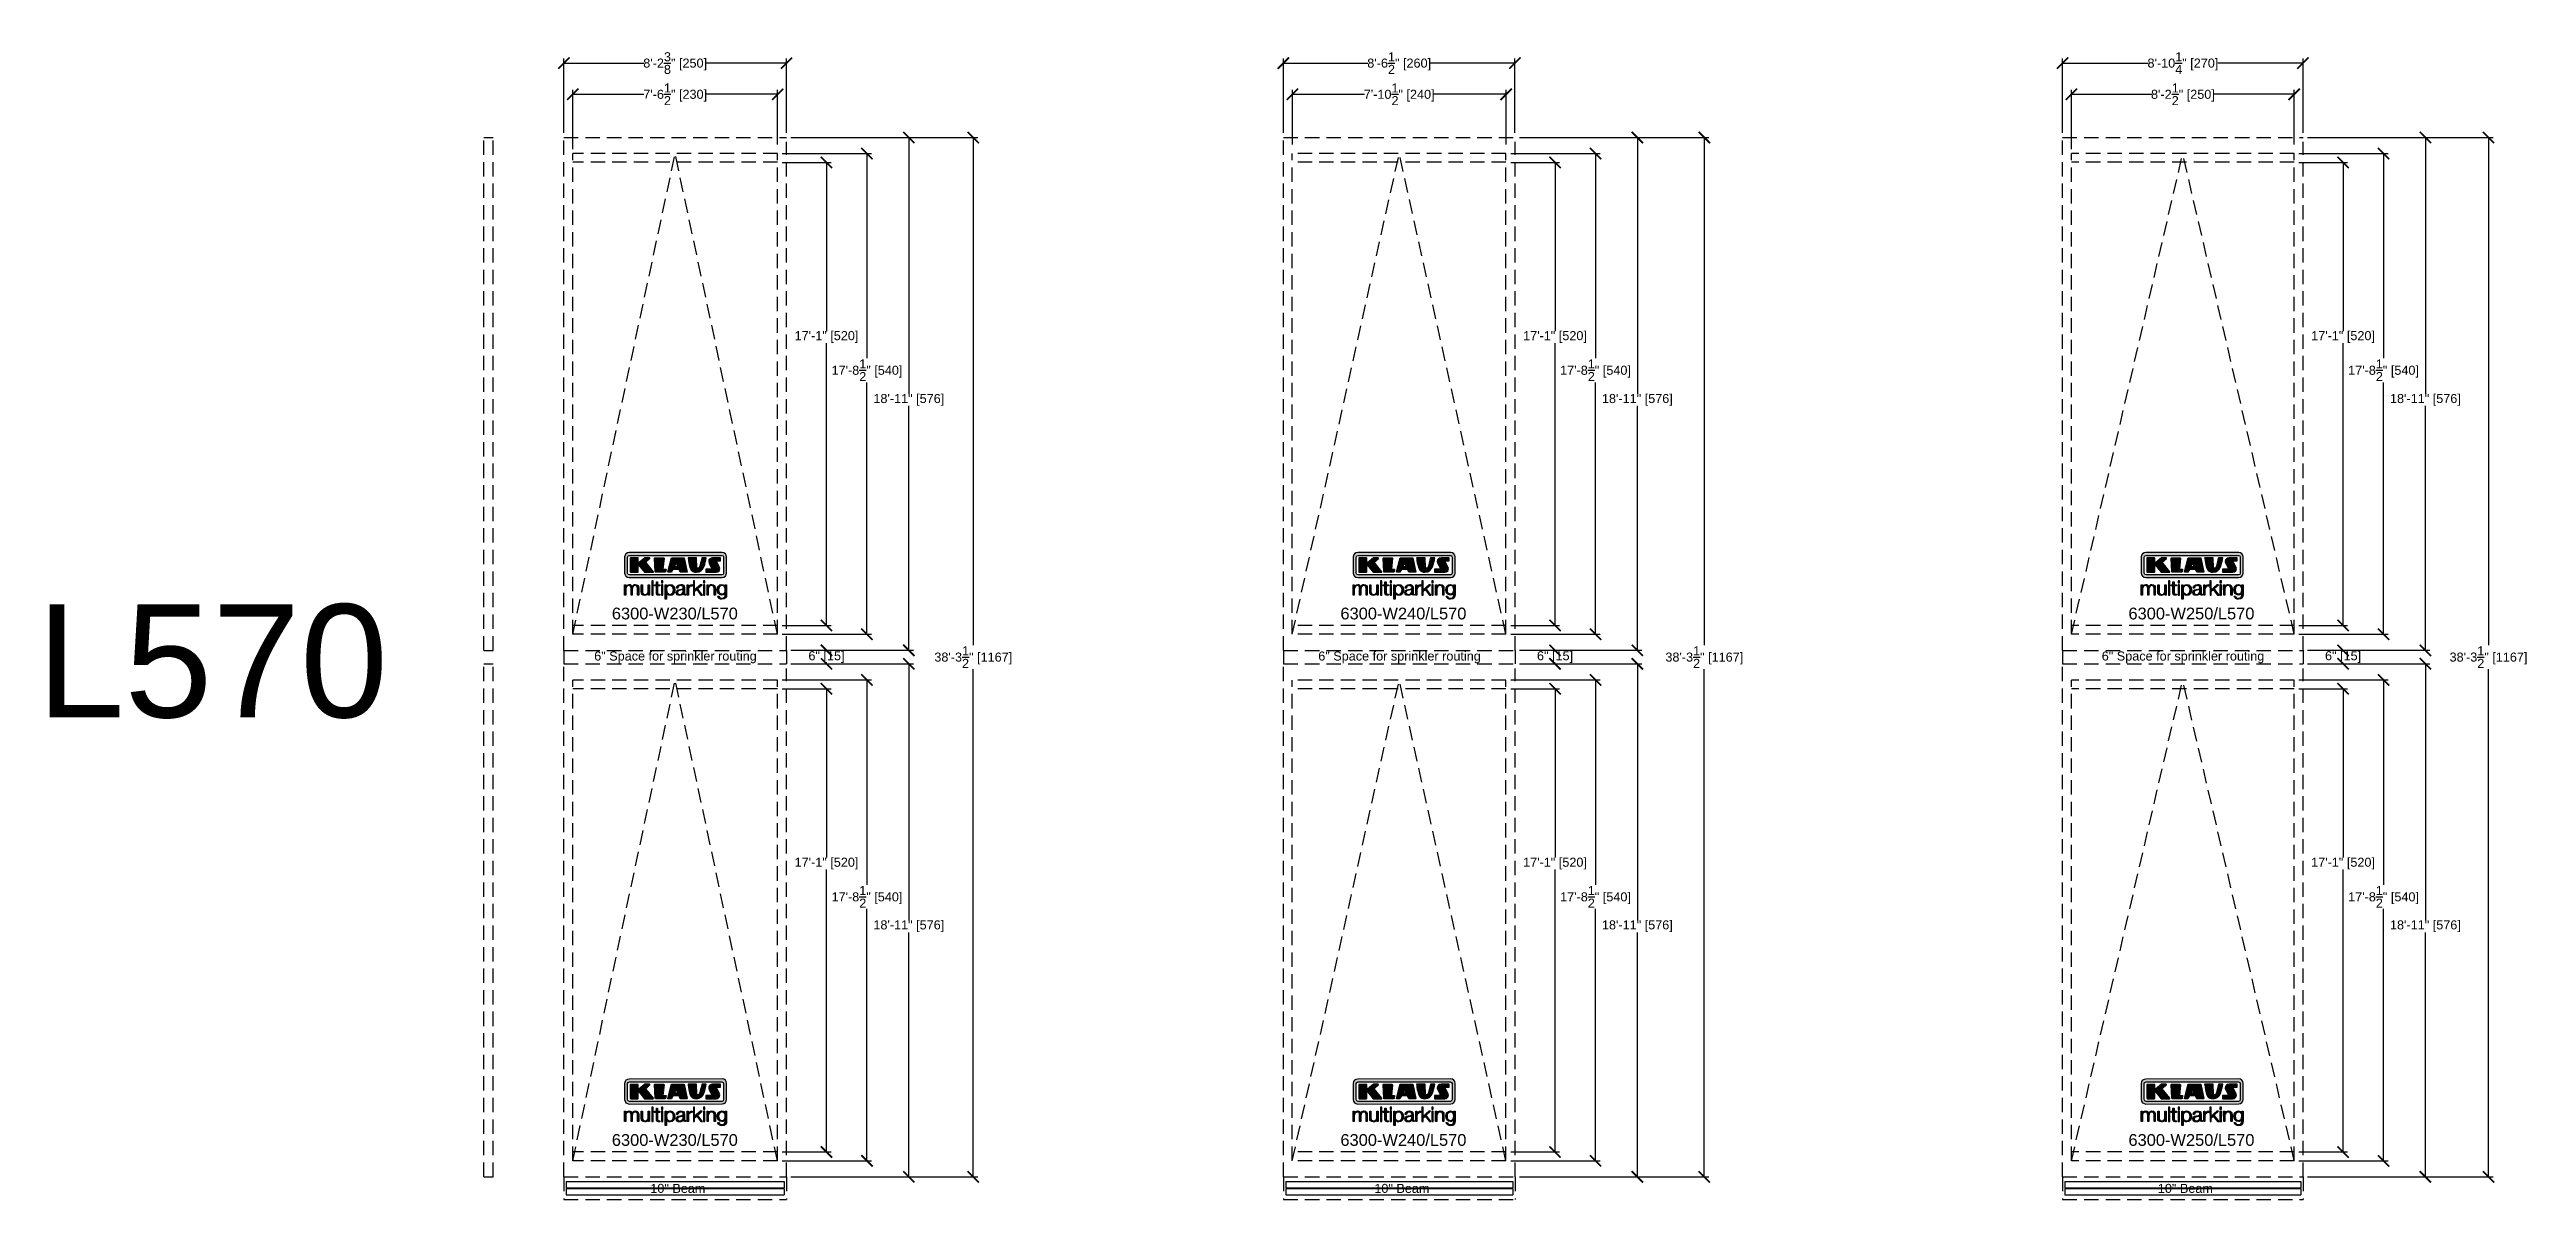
# Model space of a CAD drawing. Extents: x -210816 to 20092, y 4708 to 41486.
# Drawn here: x 18992 to 20087, y 9000 to 9508 of the extents above; entities that cross this region are included whole.
import ezdxf

# ---------------------------------------------------------------- set-up
doc = ezdxf.new("R2010")
doc.units = 0
doc.header["$MEASUREMENT"] = 0
doc.linetypes.add('DASHED', pattern=[0.2067, 0.1654, -0.0413])
doc.linetypes.add('HIDDEN', pattern=[9.525, 6.35, -3.175])
doc.layers.get('0').update_dxf_attribs({"linetype": 'CONTINUOUS'})
doc.layers.get('DEFPOINTS').update_dxf_attribs({"linetype": 'CONTINUOUS'})
for name, color, linetype in [('DIM', 6, 'CONTINUOUS'), ('KLAUS', 30, 'CONTINUOUS'), ('LOGO', 7, 'CONTINUOUS')]:
    doc.layers.add(name, color=color, linetype=linetype)
doc.styles.get("Standard").update_dxf_attribs({"font": 'arial.ttf'})
doc.dimstyles.get("Standard").update_dxf_attribs({"dimtxt": 5, "dimasz": 5, "dimexe": 2, "dimexo": 2, "dimgap": 0.09, "dimtad": 0, "dimtih": 1, "dimtoh": 1, "dimdec": 1, "dimzin": 0, "dimdsep": 46, "dimlunit": 4, "dimtxsty": 'Standard', "dimblk": 'ARCHTICK', "dimcen": -0.09, "dimadec": 0, "dimazin": 0, "dimtfac": 1, "dimtdec": 4, "dimtofl": 0, "dimtmove": 0, "dimatfit": 3, "dimldrblk": 'ARCHTICK', "dimfxl": 1, "dimtolj": 1, "dimtzin": 0, "dimarcsym": 0})

msp = doc.modelspace()

# ---------------------------------------------------------------- texts
at = {"layer": 'KLAUS', "linetype": 'DASHED'}
msp.add_text('L570', height=50, dxfattribs=at).set_placement((18986.0748, 9212.9503))

# ---------------------------------------------------------------- blocks, each defined once
blk = doc.blocks.new('_ARCHTICK')
at = {"color": 0, "linetype": 'ByBlock', "const_width": 0.15}
blk.add_lwpolyline([(-0.5, -0.5), (0.5, 0.5)], dxfattribs=at)
blk = doc.blocks.new('*D11035')
at = {"layer": 'DEFPOINTS', "color": 0}
for p in [(19313.7, 9462.2), (19313.7, 9249.7), (19353.2, 9249.7)]:
    blk.add_point(p, dxfattribs=at)
at = {"layer": 'DIM', "color": 0, "lineweight": -2}
for p, q in [((19315.7, 9462.2), (19355.2, 9462.2)), ((19353.2, 9462.2), (19353.2, 9371.7)), ((19353.2, 9249.7), (19353.2, 9361)), ((19315.7, 9249.7), (19355.2, 9249.7))]:
    blk.add_line(p, q, dxfattribs=at)
at = {"layer": 'DIM', "color": 0, "lineweight": -2, "xscale": 5, "yscale": 5, "zscale": 5}
for p, rotation in [((19353.2, 9462.2), 90), ((19353.2, 9249.7), 270)]:
    blk.add_blockref('_ARCHTICK', p, dxfattribs=dict(at, rotation=rotation))
at = {"layer": 'DIM', "color": 0, "insert": (19353.2, 9366.4), "char_height": 4, "attachment_point": 5}
blk.add_mtext('\\A1;17\'-8{\\H1.000000x;\\S1/2;}" [540]', dxfattribs=at)
blk = doc.blocks.new('*D11036')
at = {"layer": 'DEFPOINTS', "color": 0}
for p in [(19317.6, 9469.3), (19317.6, 9242.6), (19371.7, 9242.6)]:
    blk.add_point(p, dxfattribs=at)
at = {"layer": 'DIM', "color": 0, "lineweight": -2}
for p, q in [((19319.6, 9469.3), (19373.7, 9469.3)), ((19371.7, 9469.3), (19371.7, 9356)), ((19371.7, 9242.6), (19371.7, 9350.7)), ((19319.6, 9242.6), (19373.7, 9242.6))]:
    blk.add_line(p, q, dxfattribs=at)
at = {"layer": 'DIM', "color": 0, "lineweight": -2, "xscale": 5, "yscale": 5, "zscale": 5}
for p, rotation in [((19371.7, 9469.3), 90), ((19371.7, 9242.6), 270)]:
    blk.add_blockref('_ARCHTICK', p, dxfattribs=dict(at, rotation=rotation))
at = {"layer": 'DIM', "color": 0, "insert": (19371.7, 9353.3), "char_height": 4, "attachment_point": 5}
blk.add_mtext('\\A1;18\'-11" [576]', dxfattribs=at)
blk = doc.blocks.new('*D11037')
at = {"layer": 'DEFPOINTS', "color": 0}
for p in [(19313.7, 9458.3), (19313.7, 9253.6), (19335.3, 9253.6)]:
    blk.add_point(p, dxfattribs=at)
at = {"layer": 'DIM', "color": 0, "lineweight": -2}
for p, q in [((19315.7, 9458.3), (19337.3, 9458.3)), ((19335.3, 9458.3), (19335.3, 9383.7)), ((19335.3, 9253.6), (19335.3, 9378.4)), ((19315.7, 9253.6), (19337.3, 9253.6))]:
    blk.add_line(p, q, dxfattribs=at)
at = {"layer": 'DIM', "color": 0, "lineweight": -2, "xscale": 5, "yscale": 5, "zscale": 5}
for p, rotation in [((19335.3, 9458.3), 90), ((19335.3, 9253.6), 270)]:
    blk.add_blockref('_ARCHTICK', p, dxfattribs=dict(at, rotation=rotation))
at = {"layer": 'DIM', "color": 0, "insert": (19335.3, 9381.1), "char_height": 4, "attachment_point": 5}
blk.add_mtext('\\A1;17\'-1" [520]', dxfattribs=at)
blk = doc.blocks.new('*D11096')
at = {"layer": 'DEFPOINTS', "color": 0}
for p in [(19635.8, 9462.2), (19635.8, 9249.7), (19675.3, 9249.7)]:
    blk.add_point(p, dxfattribs=at)
at = {"layer": 'DIM', "color": 0, "lineweight": -2}
for p, q in [((19637.8, 9462.2), (19677.3, 9462.2)), ((19675.3, 9462.2), (19675.3, 9371.7)), ((19675.3, 9249.7), (19675.3, 9361)), ((19637.8, 9249.7), (19677.3, 9249.7))]:
    blk.add_line(p, q, dxfattribs=at)
at = {"layer": 'DIM', "color": 0, "lineweight": -2, "xscale": 5, "yscale": 5, "zscale": 5}
for p, rotation in [((19675.3, 9462.2), 90), ((19675.3, 9249.7), 270)]:
    blk.add_blockref('_ARCHTICK', p, dxfattribs=dict(at, rotation=rotation))
at = {"layer": 'DIM', "color": 0, "insert": (19675.3, 9366.4), "char_height": 4, "attachment_point": 5}
blk.add_mtext('\\A1;17\'-8{\\H1.000000x;\\S1/2;}" [540]', dxfattribs=at)
blk = doc.blocks.new('*D11097')
at = {"layer": 'DEFPOINTS', "color": 0}
for p in [(19639.7, 9469.3), (19639.7, 9242.6), (19693.8, 9242.6)]:
    blk.add_point(p, dxfattribs=at)
at = {"layer": 'DIM', "color": 0, "lineweight": -2}
for p, q in [((19641.7, 9469.3), (19695.8, 9469.3)), ((19693.8, 9469.3), (19693.8, 9356)), ((19693.8, 9242.6), (19693.8, 9350.7)), ((19641.7, 9242.6), (19695.8, 9242.6))]:
    blk.add_line(p, q, dxfattribs=at)
at = {"layer": 'DIM', "color": 0, "lineweight": -2, "xscale": 5, "yscale": 5, "zscale": 5}
for p, rotation in [((19693.8, 9469.3), 90), ((19693.8, 9242.6), 270)]:
    blk.add_blockref('_ARCHTICK', p, dxfattribs=dict(at, rotation=rotation))
at = {"layer": 'DIM', "color": 0, "insert": (19693.8, 9353.3), "char_height": 4, "attachment_point": 5}
blk.add_mtext('\\A1;18\'-11" [576]', dxfattribs=at)
blk = doc.blocks.new('*D11098')
at = {"layer": 'DEFPOINTS', "color": 0}
for p in [(19635.8, 9458.3), (19635.8, 9253.6), (19657.4, 9253.6)]:
    blk.add_point(p, dxfattribs=at)
at = {"layer": 'DIM', "color": 0, "lineweight": -2}
for p, q in [((19637.8, 9458.3), (19659.4, 9458.3)), ((19657.4, 9458.3), (19657.4, 9383.7)), ((19657.4, 9253.6), (19657.4, 9378.4)), ((19637.8, 9253.6), (19659.4, 9253.6))]:
    blk.add_line(p, q, dxfattribs=at)
at = {"layer": 'DIM', "color": 0, "lineweight": -2, "xscale": 5, "yscale": 5, "zscale": 5}
for p, rotation in [((19657.4, 9458.3), 90), ((19657.4, 9253.6), 270)]:
    blk.add_blockref('_ARCHTICK', p, dxfattribs=dict(at, rotation=rotation))
at = {"layer": 'DIM', "color": 0, "insert": (19657.4, 9381.1), "char_height": 4, "attachment_point": 5}
blk.add_mtext('\\A1;17\'-1" [520]', dxfattribs=at)
blk = doc.blocks.new('*D11114')
at = {"layer": 'DEFPOINTS', "color": 0}
for p in [(19984.2, 9462.2), (19984.2, 9249.7), (20023.7, 9249.7)]:
    blk.add_point(p, dxfattribs=at)
at = {"layer": 'DIM', "color": 0, "lineweight": -2}
for p, q in [((19986.2, 9462.2), (20025.7, 9462.2)), ((20023.7, 9462.2), (20023.7, 9371.7)), ((20023.7, 9249.7), (20023.7, 9361)), ((19986.2, 9249.7), (20025.7, 9249.7))]:
    blk.add_line(p, q, dxfattribs=at)
at = {"layer": 'DIM', "color": 0, "lineweight": -2, "xscale": 5, "yscale": 5, "zscale": 5}
for p, rotation in [((20023.7, 9462.2), 90), ((20023.7, 9249.7), 270)]:
    blk.add_blockref('_ARCHTICK', p, dxfattribs=dict(at, rotation=rotation))
at = {"layer": 'DIM', "color": 0, "insert": (20023.7, 9366.4), "char_height": 4, "attachment_point": 5}
blk.add_mtext('\\A1;17\'-8{\\H1.000000x;\\S1/2;}" [540]', dxfattribs=at)
blk = doc.blocks.new('*D11115')
at = {"layer": 'DEFPOINTS', "color": 0}
for p in [(19988.1, 9469.3), (19988.1, 9242.6), (20042.2, 9242.6)]:
    blk.add_point(p, dxfattribs=at)
at = {"layer": 'DIM', "color": 0, "lineweight": -2}
for p, q in [((19990.1, 9469.3), (20044.2, 9469.3)), ((20042.2, 9469.3), (20042.2, 9356)), ((20042.2, 9242.6), (20042.2, 9350.7)), ((19990.1, 9242.6), (20044.2, 9242.6))]:
    blk.add_line(p, q, dxfattribs=at)
at = {"layer": 'DIM', "color": 0, "lineweight": -2, "xscale": 5, "yscale": 5, "zscale": 5}
for p, rotation in [((20042.2, 9469.3), 90), ((20042.2, 9242.6), 270)]:
    blk.add_blockref('_ARCHTICK', p, dxfattribs=dict(at, rotation=rotation))
at = {"layer": 'DIM', "color": 0, "insert": (20042.2, 9353.3), "char_height": 4, "attachment_point": 5}
blk.add_mtext('\\A1;18\'-11" [576]', dxfattribs=at)
blk = doc.blocks.new('*D11116')
at = {"layer": 'DEFPOINTS', "color": 0}
for p in [(19984.2, 9458.3), (19984.2, 9253.6), (20005.8, 9253.6)]:
    blk.add_point(p, dxfattribs=at)
at = {"layer": 'DIM', "color": 0, "lineweight": -2}
for p, q in [((19986.2, 9458.3), (20007.8, 9458.3)), ((20005.8, 9458.3), (20005.8, 9383.7)), ((20005.8, 9253.6), (20005.8, 9378.4)), ((19986.2, 9253.6), (20007.8, 9253.6))]:
    blk.add_line(p, q, dxfattribs=at)
at = {"layer": 'DIM', "color": 0, "lineweight": -2, "xscale": 5, "yscale": 5, "zscale": 5}
for p, rotation in [((20005.8, 9458.3), 90), ((20005.8, 9253.6), 270)]:
    blk.add_blockref('_ARCHTICK', p, dxfattribs=dict(at, rotation=rotation))
at = {"layer": 'DIM', "color": 0, "insert": (20005.8, 9381.1), "char_height": 4, "attachment_point": 5}
blk.add_mtext('\\A1;17\'-1" [520]', dxfattribs=at)
blk = doc.blocks.new('*D11146')
at = {"layer": 'DEFPOINTS', "color": 0}
for p in [(19313.7, 9229.5), (19313.7, 9016.9), (19353.2, 9016.9)]:
    blk.add_point(p, dxfattribs=at)
at = {"layer": 'DIM', "color": 0, "lineweight": -2}
for p, q in [((19315.7, 9229.5), (19355.2, 9229.5)), ((19353.2, 9229.5), (19353.2, 9138.9)), ((19353.2, 9016.9), (19353.2, 9128.3)), ((19315.7, 9016.9), (19355.2, 9016.9))]:
    blk.add_line(p, q, dxfattribs=at)
at = {"layer": 'DIM', "color": 0, "lineweight": -2, "xscale": 5, "yscale": 5, "zscale": 5}
for p, rotation in [((19353.2, 9229.5), 90), ((19353.2, 9016.9), 270)]:
    blk.add_blockref('_ARCHTICK', p, dxfattribs=dict(at, rotation=rotation))
at = {"layer": 'DIM', "color": 0, "insert": (19353.2, 9133.6), "char_height": 4, "attachment_point": 5}
blk.add_mtext('\\A1;17\'-8{\\H1.000000x;\\S1/2;}" [540]', dxfattribs=at)
blk = doc.blocks.new('*D11147')
at = {"layer": 'DEFPOINTS', "color": 0}
for p in [(19317.6, 9236.6), (19317.6, 9009.8), (19371.7, 9009.8)]:
    blk.add_point(p, dxfattribs=at)
at = {"layer": 'DIM', "color": 0, "lineweight": -2}
for p, q in [((19319.6, 9236.6), (19373.7, 9236.6)), ((19371.7, 9236.6), (19371.7, 9123.2)), ((19371.7, 9009.8), (19371.7, 9117.9)), ((19319.6, 9009.8), (19373.7, 9009.8))]:
    blk.add_line(p, q, dxfattribs=at)
at = {"layer": 'DIM', "color": 0, "lineweight": -2, "xscale": 5, "yscale": 5, "zscale": 5}
for p, rotation in [((19371.7, 9236.6), 90), ((19371.7, 9009.8), 270)]:
    blk.add_blockref('_ARCHTICK', p, dxfattribs=dict(at, rotation=rotation))
at = {"layer": 'DIM', "color": 0, "insert": (19371.7, 9120.6), "char_height": 4, "attachment_point": 5}
blk.add_mtext('\\A1;18\'-11" [576]', dxfattribs=at)
blk = doc.blocks.new('*D11148')
at = {"layer": 'DEFPOINTS', "color": 0}
for p in [(19313.7, 9225.6), (19313.7, 9020.8), (19335.3, 9020.8)]:
    blk.add_point(p, dxfattribs=at)
at = {"layer": 'DIM', "color": 0, "lineweight": -2}
for p, q in [((19315.7, 9225.6), (19337.3, 9225.6)), ((19335.3, 9225.6), (19335.3, 9151)), ((19335.3, 9020.8), (19335.3, 9145.7)), ((19315.7, 9020.8), (19337.3, 9020.8))]:
    blk.add_line(p, q, dxfattribs=at)
at = {"layer": 'DIM', "color": 0, "lineweight": -2, "xscale": 5, "yscale": 5, "zscale": 5}
for p, rotation in [((19335.3, 9225.6), 90), ((19335.3, 9020.8), 270)]:
    blk.add_blockref('_ARCHTICK', p, dxfattribs=dict(at, rotation=rotation))
at = {"layer": 'DIM', "color": 0, "insert": (19335.3, 9148.3), "char_height": 4, "attachment_point": 5}
blk.add_mtext('\\A1;17\'-1" [520]', dxfattribs=at)
blk = doc.blocks.new('*D11149')
at = {"layer": 'DEFPOINTS', "color": 0}
for p in [(19635.8, 9229.5), (19635.8, 9016.9), (19675.3, 9016.9)]:
    blk.add_point(p, dxfattribs=at)
at = {"layer": 'DIM', "color": 0, "lineweight": -2}
for p, q in [((19637.8, 9229.5), (19677.3, 9229.5)), ((19675.3, 9229.5), (19675.3, 9138.9)), ((19675.3, 9016.9), (19675.3, 9128.3)), ((19637.8, 9016.9), (19677.3, 9016.9))]:
    blk.add_line(p, q, dxfattribs=at)
at = {"layer": 'DIM', "color": 0, "lineweight": -2, "xscale": 5, "yscale": 5, "zscale": 5}
for p, rotation in [((19675.3, 9229.5), 90), ((19675.3, 9016.9), 270)]:
    blk.add_blockref('_ARCHTICK', p, dxfattribs=dict(at, rotation=rotation))
at = {"layer": 'DIM', "color": 0, "insert": (19675.3, 9133.6), "char_height": 4, "attachment_point": 5}
blk.add_mtext('\\A1;17\'-8{\\H1.000000x;\\S1/2;}" [540]', dxfattribs=at)
blk = doc.blocks.new('*D11150')
at = {"layer": 'DEFPOINTS', "color": 0}
for p in [(19639.7, 9236.6), (19639.7, 9009.8), (19693.8, 9009.8)]:
    blk.add_point(p, dxfattribs=at)
at = {"layer": 'DIM', "color": 0, "lineweight": -2}
for p, q in [((19641.7, 9236.6), (19695.8, 9236.6)), ((19693.8, 9236.6), (19693.8, 9123.2)), ((19693.8, 9009.8), (19693.8, 9117.9)), ((19641.7, 9009.8), (19695.8, 9009.8))]:
    blk.add_line(p, q, dxfattribs=at)
at = {"layer": 'DIM', "color": 0, "lineweight": -2, "xscale": 5, "yscale": 5, "zscale": 5}
for p, rotation in [((19693.8, 9236.6), 90), ((19693.8, 9009.8), 270)]:
    blk.add_blockref('_ARCHTICK', p, dxfattribs=dict(at, rotation=rotation))
at = {"layer": 'DIM', "color": 0, "insert": (19693.8, 9120.6), "char_height": 4, "attachment_point": 5}
blk.add_mtext('\\A1;18\'-11" [576]', dxfattribs=at)
blk = doc.blocks.new('*D11151')
at = {"layer": 'DEFPOINTS', "color": 0}
for p in [(19635.8, 9225.6), (19635.8, 9020.8), (19657.4, 9020.8)]:
    blk.add_point(p, dxfattribs=at)
at = {"layer": 'DIM', "color": 0, "lineweight": -2}
for p, q in [((19637.8, 9225.6), (19659.4, 9225.6)), ((19657.4, 9225.6), (19657.4, 9151)), ((19657.4, 9020.8), (19657.4, 9145.7)), ((19637.8, 9020.8), (19659.4, 9020.8))]:
    blk.add_line(p, q, dxfattribs=at)
at = {"layer": 'DIM', "color": 0, "lineweight": -2, "xscale": 5, "yscale": 5, "zscale": 5}
for p, rotation in [((19657.4, 9225.6), 90), ((19657.4, 9020.8), 270)]:
    blk.add_blockref('_ARCHTICK', p, dxfattribs=dict(at, rotation=rotation))
at = {"layer": 'DIM', "color": 0, "insert": (19657.4, 9148.3), "char_height": 4, "attachment_point": 5}
blk.add_mtext('\\A1;17\'-1" [520]', dxfattribs=at)
blk = doc.blocks.new('*D11152')
at = {"layer": 'DEFPOINTS', "color": 0}
for p in [(19984.2, 9229.5), (19984.2, 9016.9), (20023.7, 9016.9)]:
    blk.add_point(p, dxfattribs=at)
at = {"layer": 'DIM', "color": 0, "lineweight": -2}
for p, q in [((19986.2, 9229.5), (20025.7, 9229.5)), ((20023.7, 9229.5), (20023.7, 9138.9)), ((20023.7, 9016.9), (20023.7, 9128.3)), ((19986.2, 9016.9), (20025.7, 9016.9))]:
    blk.add_line(p, q, dxfattribs=at)
at = {"layer": 'DIM', "color": 0, "lineweight": -2, "xscale": 5, "yscale": 5, "zscale": 5}
for p, rotation in [((20023.7, 9229.5), 90), ((20023.7, 9016.9), 270)]:
    blk.add_blockref('_ARCHTICK', p, dxfattribs=dict(at, rotation=rotation))
at = {"layer": 'DIM', "color": 0, "insert": (20023.7, 9133.6), "char_height": 4, "attachment_point": 5}
blk.add_mtext('\\A1;17\'-8{\\H1.000000x;\\S1/2;}" [540]', dxfattribs=at)
blk = doc.blocks.new('*D11153')
at = {"layer": 'DEFPOINTS', "color": 0}
for p in [(19988.1, 9236.6), (19988.1, 9009.8), (20042.2, 9009.8)]:
    blk.add_point(p, dxfattribs=at)
at = {"layer": 'DIM', "color": 0, "lineweight": -2}
for p, q in [((19990.1, 9236.6), (20044.2, 9236.6)), ((20042.2, 9236.6), (20042.2, 9123.2)), ((20042.2, 9009.8), (20042.2, 9117.9)), ((19990.1, 9009.8), (20044.2, 9009.8))]:
    blk.add_line(p, q, dxfattribs=at)
at = {"layer": 'DIM', "color": 0, "lineweight": -2, "xscale": 5, "yscale": 5, "zscale": 5}
for p, rotation in [((20042.2, 9236.6), 90), ((20042.2, 9009.8), 270)]:
    blk.add_blockref('_ARCHTICK', p, dxfattribs=dict(at, rotation=rotation))
at = {"layer": 'DIM', "color": 0, "insert": (20042.2, 9120.6), "char_height": 4, "attachment_point": 5}
blk.add_mtext('\\A1;18\'-11" [576]', dxfattribs=at)
blk = doc.blocks.new('*D11154')
at = {"layer": 'DEFPOINTS', "color": 0}
for p in [(19984.2, 9225.6), (19984.2, 9020.8), (20005.8, 9020.8)]:
    blk.add_point(p, dxfattribs=at)
at = {"layer": 'DIM', "color": 0, "lineweight": -2}
for p, q in [((19986.2, 9225.6), (20007.8, 9225.6)), ((20005.8, 9225.6), (20005.8, 9151)), ((20005.8, 9020.8), (20005.8, 9145.7)), ((19986.2, 9020.8), (20007.8, 9020.8))]:
    blk.add_line(p, q, dxfattribs=at)
at = {"layer": 'DIM', "color": 0, "lineweight": -2, "xscale": 5, "yscale": 5, "zscale": 5}
for p, rotation in [((20005.8, 9225.6), 90), ((20005.8, 9020.8), 270)]:
    blk.add_blockref('_ARCHTICK', p, dxfattribs=dict(at, rotation=rotation))
at = {"layer": 'DIM', "color": 0, "insert": (20005.8, 9148.3), "char_height": 4, "attachment_point": 5}
blk.add_mtext('\\A1;17\'-1" [520]', dxfattribs=at)
blk = doc.blocks.new('*D11179')
at = {"layer": 'DEFPOINTS', "color": 0}
for p in [(19317.6, 9242.6), (19317.6, 9236.6), (19335.3, 9236.6)]:
    blk.add_point(p, dxfattribs=at)
at = {"layer": 'DIM', "color": 0, "lineweight": -2}
for p, q in [((19319.6, 9242.6), (19337.3, 9242.6)), ((19335.3, 9242.6), (19335.3, 9242.2)), ((19319.6, 9236.6), (19337.3, 9236.6)), ((19335.3, 9236.6), (19335.3, 9236.9))]:
    blk.add_line(p, q, dxfattribs=at)
at = {"layer": 'DIM', "color": 0, "lineweight": -2, "xscale": 5, "yscale": 5, "zscale": 5}
for p, rotation in [((19335.3, 9242.6), 90), ((19335.3, 9236.6), 270)]:
    blk.add_blockref('_ARCHTICK', p, dxfattribs=dict(at, rotation=rotation))
at = {"layer": 'DIM', "color": 0, "insert": (19335.3, 9239.6), "char_height": 4, "attachment_point": 5}
blk.add_mtext('\\A1;6" [15]', dxfattribs=at)
blk = doc.blocks.new('*D11180')
at = {"layer": 'DEFPOINTS', "color": 0}
for p in [(19639.7, 9242.6), (19639.7, 9236.6), (19657.4, 9236.6)]:
    blk.add_point(p, dxfattribs=at)
at = {"layer": 'DIM', "color": 0, "lineweight": -2}
for p, q in [((19641.7, 9242.6), (19659.4, 9242.6)), ((19657.4, 9242.6), (19657.4, 9242.2)), ((19641.7, 9236.6), (19659.4, 9236.6)), ((19657.4, 9236.6), (19657.4, 9236.9))]:
    blk.add_line(p, q, dxfattribs=at)
at = {"layer": 'DIM', "color": 0, "lineweight": -2, "xscale": 5, "yscale": 5, "zscale": 5}
for p, rotation in [((19657.4, 9242.6), 90), ((19657.4, 9236.6), 270)]:
    blk.add_blockref('_ARCHTICK', p, dxfattribs=dict(at, rotation=rotation))
at = {"layer": 'DIM', "color": 0, "insert": (19657.4, 9239.6), "char_height": 4, "attachment_point": 5}
blk.add_mtext('\\A1;6" [15]', dxfattribs=at)
blk = doc.blocks.new('*D11181')
at = {"layer": 'DEFPOINTS', "color": 0}
for p in [(19988.1, 9242.6), (19988.1, 9236.6), (20005.8, 9236.6)]:
    blk.add_point(p, dxfattribs=at)
at = {"layer": 'DIM', "color": 0, "lineweight": -2}
for p, q in [((19990.1, 9242.6), (20007.8, 9242.6)), ((20005.8, 9242.6), (20005.8, 9242.2)), ((19990.1, 9236.6), (20007.8, 9236.6)), ((20005.8, 9236.6), (20005.8, 9236.9))]:
    blk.add_line(p, q, dxfattribs=at)
at = {"layer": 'DIM', "color": 0, "lineweight": -2, "xscale": 5, "yscale": 5, "zscale": 5}
for p, rotation in [((20005.8, 9242.6), 89.99999999996527), ((20005.8, 9236.6), 269.9999999999653)]:
    blk.add_blockref('_ARCHTICK', p, dxfattribs=dict(at, rotation=rotation))
at = {"layer": 'DIM', "color": 0, "insert": (20005.8, 9239.6), "char_height": 4, "attachment_point": 5}
blk.add_mtext('\\A1;6" [15]', dxfattribs=at)
blk = doc.blocks.new('*D11187')
at = {"layer": 'DEFPOINTS', "color": 0}
for p in [(19317.6, 9469.3), (19400.2, 9469.3), (19317.6, 9009.8)]:
    blk.add_point(p, dxfattribs=at)
at = {"layer": 'DIM', "color": 0, "lineweight": -2}
for p, q in [((19319.6, 9469.3), (19402.2, 9469.3)), ((19400.2, 9469.3), (19400.2, 9244.9)), ((19400.2, 9009.8), (19400.2, 9234.2)), ((19319.6, 9009.8), (19402.2, 9009.8))]:
    blk.add_line(p, q, dxfattribs=at)
at = {"layer": 'DIM', "color": 0, "lineweight": -2, "xscale": 5, "yscale": 5, "zscale": 5}
for p, rotation in [((19400.2, 9469.3), 90), ((19400.2, 9009.8), 270)]:
    blk.add_blockref('_ARCHTICK', p, dxfattribs=dict(at, rotation=rotation))
at = {"layer": 'DIM', "color": 0, "insert": (19400.2, 9239.6), "char_height": 4, "attachment_point": 5}
blk.add_mtext('\\A1;38\'-3{\\H1.000000x;\\S1/2;}" [1167]', dxfattribs=at)
blk = doc.blocks.new('*D11191')
at = {"layer": 'DEFPOINTS', "color": 0}
for p in [(19639.7, 9469.3), (19723.4, 9469.3), (19639.7, 9009.8)]:
    blk.add_point(p, dxfattribs=at)
at = {"layer": 'DIM', "color": 0, "lineweight": -2}
for p, q in [((19641.7, 9469.3), (19725.4, 9469.3)), ((19723.4, 9469.3), (19723.4, 9244.9)), ((19723.4, 9009.8), (19723.4, 9234.2)), ((19641.7, 9009.8), (19725.4, 9009.8))]:
    blk.add_line(p, q, dxfattribs=at)
at = {"layer": 'DIM', "color": 0, "lineweight": -2, "xscale": 5, "yscale": 5, "zscale": 5}
for p, rotation in [((19723.4, 9469.3), 90), ((19723.4, 9009.8), 270)]:
    blk.add_blockref('_ARCHTICK', p, dxfattribs=dict(at, rotation=rotation))
at = {"layer": 'DIM', "color": 0, "insert": (19723.4, 9239.6), "char_height": 4, "attachment_point": 5}
blk.add_mtext('\\A1;38\'-3{\\H1.000000x;\\S1/2;}" [1167]', dxfattribs=at)
blk = doc.blocks.new('*D11195')
at = {"layer": 'DEFPOINTS', "color": 0}
for p in [(19988.1, 9469.3), (20070.1, 9469.3), (19988.1, 9009.8)]:
    blk.add_point(p, dxfattribs=at)
at = {"layer": 'DIM', "color": 0, "lineweight": -2}
for p, q in [((19990.1, 9469.3), (20072.1, 9469.3)), ((20070.1, 9469.3), (20070.1, 9244.9)), ((20070.1, 9009.8), (20070.1, 9234.2)), ((19990.1, 9009.8), (20072.1, 9009.8))]:
    blk.add_line(p, q, dxfattribs=at)
at = {"layer": 'DIM', "color": 0, "lineweight": -2, "xscale": 5, "yscale": 5, "zscale": 5}
for p, rotation in [((20070.1, 9469.3), 90), ((20070.1, 9009.8), 270)]:
    blk.add_blockref('_ARCHTICK', p, dxfattribs=dict(at, rotation=rotation))
at = {"layer": 'DIM', "color": 0, "insert": (20070.1, 9239.6), "char_height": 4, "attachment_point": 5}
blk.add_mtext('\\A1;38\'-3{\\H1.000000x;\\S1/2;}" [1167]', dxfattribs=at)
blk = doc.blocks.new('A$C12660')
at = {"layer": 'KLAUS', "linetype": 'HIDDEN'}
for p, q in [((0, 0), (0, 226.75)), ((0, 226.75), (4, 226.75)), ((4, 0), (4, 226.75)), ((0, 0), (4, 0))]:
    blk.add_line(p, q, dxfattribs=at)
blk = doc.blocks.new('KLAUS')
at = {"layer": 'LOGO'}
h = blk.add_hatch(color=8, dxfattribs=at)
h.dxf.hatch_style = 2
edge = h.paths.add_edge_path()
edge.add_spline(control_points=[(3.6, 29.1), (2.9, 29.1), (2.3, 28.5), (2.3, 27.8), (2.3, 27.8), (2.3, 16.1), (2.3, 16.1), (2.3, 15.4), (2.9, 14.8), (3.6, 14.8), (3.6, 14.8), (71.2, 14.8), (71.2, 14.8), (71.9, 14.8), (72.5, 15.4), (72.5, 16.1), (72.5, 16.1), (72.5, 27.8), (72.5, 27.8), (72.5, 28.5), (71.9, 29.1), (71.2, 29.1), (71.2, 29.1), (3.6, 29.1), (3.6, 29.1), (3.6, 29.1), (3.6, 29.1), (3.6, 29.1)], knot_values=[0, 0, 0, 0, 1, 1, 1, 2, 2, 2, 3, 3, 3, 4, 4, 4, 5, 5, 5, 6, 6, 6, 7, 7, 7, 8, 8, 8, 9, 9, 9, 9], degree=3, periodic=0)
edge = h.paths.add_edge_path()
edge.add_spline(control_points=[(3.4, 31.2), (3.4, 31.2), (71.5, 31.2), (71.5, 31.2), (73.3, 31.2), (74.7, 29.8), (74.7, 28), (74.7, 28), (74.7, 16.2), (74.7, 16.2), (74.7, 14.4), (73.3, 12.9), (71.5, 12.9), (71.5, 12.9), (3.4, 12.9), (3.4, 12.9), (1.6, 12.9), (0.1, 14.4), (0.1, 16.2), (0.1, 16.2), (0.1, 28), (0.1, 28), (0.1, 29.8), (1.6, 31.2), (3.4, 31.2), (3.4, 31.2), (3.4, 31.2), (3.4, 31.2)], knot_values=[0, 0, 0, 0, 1, 1, 1, 2, 2, 2, 3, 3, 3, 4, 4, 4, 5, 5, 5, 6, 6, 6, 7, 7, 7, 8, 8, 8, 9, 9, 9, 9], degree=3, periodic=0)
h = blk.add_hatch(color=8, dxfattribs=at)
h.dxf.hatch_style = 2
edge = h.paths.add_edge_path()
edge.add_spline(control_points=[(4.5, 27.3), (4.5, 27.3), (9.7, 27.3), (9.7, 27.3), (9.8, 27.3), (10, 27.2), (10, 27.1), (10, 27.1), (10, 23.7), (10, 23.7), (10, 23.7), (9.9, 23.6), (10, 23.6), (10.1, 23.5), (10.2, 23.6), (10.2, 23.6), (10.2, 23.6), (10.5, 23.7), (10.5, 23.7), (10.5, 23.7), (14.9, 27.3), (14.9, 27.3), (14.9, 27.3), (18.4, 27.3), (18.4, 27.3), (18.4, 27.3), (18.5, 27.3), (18.6, 27.2), (18.6, 27), (18.5, 26.9), (18.5, 26.9), (18.5, 26.9), (15.5, 24.1), (15.5, 24.1), (15.5, 24.1), (21.1, 17.1), (21.1, 17.1), (21.1, 17.1), (21.1, 16.9), (21.1, 16.9), (21.1, 16.8), (21, 16.8), (21, 16.8), (21, 16.8), (14.7, 16.8), (14.7, 16.8), (14.7, 16.8), (10.3, 22.2), (10.3, 22.2), (10.3, 22.2), (10.2, 22.2), (10.1, 22.2), (10, 22.2), (10, 22.1), (10, 22.1), (10, 22.1), (10, 17.1), (10, 17.1), (10, 16.9), (9.8, 16.8), (9.7, 16.8), (9.7, 16.8), (4.5, 16.8), (4.5, 16.8), (4.4, 16.8), (4.2, 16.9), (4.2, 17.1), (4.2, 17.1), (4.2, 27.1), (4.2, 27.1), (4.2, 27.2), (4.4, 27.3), (4.5, 27.3), (4.5, 27.3), (4.5, 27.3), (4.5, 27.3)], knot_values=[0, 0, 0, 0, 1, 1, 1, 2, 2, 2, 3, 3, 3, 4, 4, 4, 5, 5, 5, 6, 6, 6, 7, 7, 7, 8, 8, 8, 9, 9, 9, 10, 10, 10, 11, 11, 11, 12, 12, 12, 13, 13, 13, 14, 14, 14, 15, 15, 15, 16, 16, 16, 17, 17, 17, 18, 18, 18, 19, 19, 19, 20, 20, 20, 21, 21, 21, 22, 22, 22, 23, 23, 23, 24, 24, 24, 25, 25, 25, 25], degree=3, periodic=0)
h = blk.add_hatch(color=8, dxfattribs=at)
h.dxf.hatch_style = 2
h.paths.add_polyline_path([(22.4, 17.1), (22, 27.1), (22.2, 27.3), (28.5, 27.3), (28.9, 27), (28, 19.1), (30.3, 19.1), (30.4, 18.9), (30.1, 17), (29.5, 16.8), (22.6, 16.8)])
h = blk.add_hatch(color=8, dxfattribs=at)
h.paths.add_polyline_path([(36.5, 21), (38.9, 21), (37.9, 23.6)])
h.paths.add_polyline_path([(34.5, 27.3), (43.6, 27.3), (45.8, 16.9), (45.6, 16.8), (40.8, 16.8), (39.9, 18.9), (35.4, 18.9), (34.3, 16.8), (31.8, 16.8), (31.7, 17)])
h = blk.add_hatch(color=8, dxfattribs=at)
h.dxf.hatch_style = 2
edge = h.paths.add_edge_path()
edge.add_spline(control_points=[(52.7, 27.3), (52.7, 27.3), (52.9, 20.1), (52.9, 20.1), (53, 19.9), (53.2, 19.8), (53.4, 19.7), (53.9, 19.6), (54.4, 19.6), (54.6, 20), (55.2, 21.3), (56.3, 25.4), (56.6, 27.3), (56.6, 27.3), (59.8, 27.3), (59.8, 27.3), (58.8, 23.9), (58.6, 16.8), (52.6, 16.8), (48.7, 16.7), (48, 19.4), (47.3, 22.2), (46.9, 23.7), (46.5, 27.3), (46.5, 27.3), (46.5, 27.3), (52.7, 27.3), (52.7, 27.3), (52.7, 27.3), (52.7, 27.3), (52.7, 27.3)], knot_values=[0, 0, 0, 0, 1, 1, 1, 2, 2, 2, 3, 3, 3, 4, 4, 4, 5, 5, 5, 6, 6, 6, 7, 7, 7, 8, 8, 8, 9, 9, 9, 10, 10, 10, 10], degree=3, periodic=0)
h = blk.add_hatch(color=8, dxfattribs=at)
h.dxf.hatch_style = 2
edge = h.paths.add_edge_path()
edge.add_spline(control_points=[(64.5, 27.3), (64.5, 27.3), (70.3, 27.3), (70.3, 27.3), (70.3, 26.5), (70.3, 26), (70.3, 25.1), (70.3, 25.1), (67.3, 25.1), (67.3, 25.1), (67.2, 25), (67.2, 25.1), (67.2, 24.9), (67.2, 24.9), (69.7, 20.4), (69.7, 19.6), (69.7, 16.4), (67.2, 16.8), (65.9, 16.8), (65.9, 16.8), (59.6, 16.8), (59.6, 16.8), (59.6, 17.8), (59.6, 18.2), (59.6, 19.1), (59.6, 19.1), (63.8, 19.1), (63.8, 19.1), (63.8, 19.2), (63.8, 19.1), (63.8, 19.3), (63.8, 20.3), (61.6, 23.1), (61.6, 24.6), (61.6, 26.3), (62.8, 27.3), (64.5, 27.3), (64.5, 27.3), (64.5, 27.3), (64.5, 27.3)], knot_values=[0, 0, 0, 0, 1, 1, 1, 2, 2, 2, 3, 3, 3, 4, 4, 4, 5, 5, 5, 6, 6, 6, 7, 7, 7, 8, 8, 8, 9, 9, 9, 10, 10, 10, 11, 11, 11, 12, 12, 12, 13, 13, 13, 13], degree=3, periodic=0)
h = blk.add_hatch(color=30, dxfattribs=at)
h.dxf.hatch_style = 2
edge = h.paths.add_edge_path()
edge.add_spline(control_points=[(0, 0), (0, 0), (0.9, 0), (0.9, 0), (0.9, 0), (0.9, 4.2), (0.9, 4.2), (0.9, 5.8), (1.6, 7), (3.2, 7), (4.3, 7), (4.8, 6.1), (4.8, 5.1), (4.8, 5.1), (4.8, 0), (4.8, 0), (4.8, 0), (5.7, 0), (5.7, 0), (5.7, 0), (5.7, 4.3), (5.7, 4.3), (5.7, 5.7), (6.1, 7), (7.7, 7), (9, 7), (9.5, 6.3), (9.5, 5.1), (9.5, 5.1), (9.5, 0), (9.5, 0), (9.5, 0), (10.4, 0), (10.4, 0), (10.4, 0), (10.4, 5.1), (10.4, 5.1), (10.4, 6.9), (9.6, 7.8), (7.9, 7.8), (6.9, 7.8), (6, 7.3), (5.5, 6.3), (5.3, 7.3), (4.4, 7.8), (3.4, 7.8), (2.2, 7.8), (1.4, 7.2), (0.9, 6.3), (0.9, 6.3), (0.9, 6.3), (0.9, 6.3), (0.9, 6.3), (0.9, 7.6), (0.9, 7.6), (0.9, 7.6), (0, 7.6), (0, 7.6), (0, 7.6), (0, 0), (0, 0), (0, 0), (0, 0), (0, 0)], knot_values=[0, 0, 0, 0, 1, 1, 1, 2, 2, 2, 3, 3, 3, 4, 4, 4, 5, 5, 5, 6, 6, 6, 7, 7, 7, 8, 8, 8, 9, 9, 9, 10, 10, 10, 11, 11, 11, 12, 12, 12, 13, 13, 13, 14, 14, 14, 15, 15, 15, 16, 16, 16, 17, 17, 17, 18, 18, 18, 19, 19, 19, 20, 20, 20, 21, 21, 21, 21], degree=3, periodic=0)
h = blk.add_hatch(color=30, dxfattribs=at)
h.dxf.hatch_style = 2
edge = h.paths.add_edge_path()
edge.add_spline(control_points=[(18.3, 7.6), (18.3, 7.6), (17.4, 7.6), (17.4, 7.6), (17.4, 7.6), (17.4, 3.6), (17.4, 3.6), (17.4, 2), (16.7, 0.6), (15.1, 0.6), (13.7, 0.6), (13.1, 1.3), (13.1, 2.6), (13.1, 2.6), (13.1, 7.6), (13.1, 7.6), (13.1, 7.6), (12.2, 7.6), (12.2, 7.6), (12.2, 7.6), (12.2, 2.6), (12.2, 2.6), (12.2, 0.9), (12.9, -0.2), (14.8, -0.2), (16, -0.2), (17, 0.4), (17.4, 1.4), (17.4, 1.4), (17.5, 1.4), (17.5, 1.4), (17.5, 1.4), (17.5, 0), (17.5, 0), (17.5, 0), (18.3, 0), (18.3, 0), (18.3, 0), (18.3, 7.6), (18.3, 7.6), (18.3, 7.6), (18.3, 7.6), (18.3, 7.6)], knot_values=[0, 0, 0, 0, 1, 1, 1, 2, 2, 2, 3, 3, 3, 4, 4, 4, 5, 5, 5, 6, 6, 6, 7, 7, 7, 8, 8, 8, 9, 9, 9, 10, 10, 10, 11, 11, 11, 12, 12, 12, 13, 13, 13, 14, 14, 14, 14], degree=3, periodic=0)
h = blk.add_hatch(color=30, dxfattribs=at)
h.dxf.hatch_style = 2
h.paths.add_polyline_path([(20.1, 0), (21, 0), (21, 10.5), (20.1, 10.5)])
h = blk.add_hatch(color=30, dxfattribs=at)
h.dxf.hatch_style = 2
edge = h.paths.add_edge_path()
edge.add_spline(control_points=[(24.2, 9.8), (24.2, 9.8), (23.3, 9.8), (23.3, 9.8), (23.3, 9.8), (23.3, 7.6), (23.3, 7.6), (23.3, 7.6), (22, 7.6), (22, 7.6), (22, 7.6), (22, 6.8), (22, 6.8), (22, 6.8), (23.3, 6.8), (23.3, 6.8), (23.3, 6.8), (23.3, 1.6), (23.3, 1.6), (23.3, 0.3), (23.7, -0.1), (24.9, -0.1), (25.2, -0.1), (25.5, -0.1), (25.8, -0.1), (25.8, -0.1), (25.8, 0.7), (25.8, 0.7), (25.5, 0.7), (25.2, 0.7), (25, 0.7), (24.3, 0.7), (24.2, 1.1), (24.2, 1.7), (24.2, 1.7), (24.2, 6.8), (24.2, 6.8), (24.2, 6.8), (25.8, 6.8), (25.8, 6.8), (25.8, 6.8), (25.8, 7.6), (25.8, 7.6), (25.8, 7.6), (24.2, 7.6), (24.2, 7.6), (24.2, 7.6), (24.2, 9.8), (24.2, 9.8), (24.2, 9.8), (24.2, 9.8), (24.2, 9.8)], knot_values=[0, 0, 0, 0, 1, 1, 1, 2, 2, 2, 3, 3, 3, 4, 4, 4, 5, 5, 5, 6, 6, 6, 7, 7, 7, 8, 8, 8, 9, 9, 9, 10, 10, 10, 11, 11, 11, 12, 12, 12, 13, 13, 13, 14, 14, 14, 15, 15, 15, 16, 16, 16, 17, 17, 17, 17], degree=3, periodic=0)
h = blk.add_hatch(color=30, dxfattribs=at)
h.paths.add_polyline_path([(27.1, 0), (28, 0), (28, 7.6), (27.1, 7.6)])
h.paths.add_polyline_path([(27.1, 9), (28, 9), (28, 10.5), (27.1, 10.5)])
h = blk.add_hatch(color=30, dxfattribs=at)
edge = h.paths.add_edge_path()
edge.add_spline(control_points=[(35.8, 3.8), (35.8, 2.2), (35.1, 0.6), (33.4, 0.6), (31.4, 0.6), (30.7, 2.2), (30.7, 3.8), (30.7, 5.5), (31.3, 7), (33.4, 7), (35.1, 7), (35.8, 5.3), (35.8, 3.8), (35.8, 3.8), (35.8, 3.8), (35.8, 3.8)], knot_values=[0, 0, 0, 0, 1, 1, 1, 2, 2, 2, 3, 3, 3, 4, 4, 4, 5, 5, 5, 5], degree=3, periodic=0)
edge = h.paths.add_edge_path()
edge.add_spline(control_points=[(29.8, -2.8), (29.8, -2.8), (30.7, -2.8), (30.7, -2.8), (30.7, -2.8), (30.7, 1.4), (30.7, 1.4), (30.7, 1.4), (30.7, 1.4), (30.7, 1.4), (31.1, 0.4), (32.2, -0.2), (33.4, -0.2), (35.7, -0.2), (36.8, 1.6), (36.8, 3.8), (36.8, 5.9), (35.7, 7.8), (33.4, 7.8), (32.2, 7.8), (31.1, 7.1), (30.7, 6.1), (30.7, 6.1), (30.6, 6.1), (30.6, 6.1), (30.6, 6.1), (30.6, 7.6), (30.6, 7.6), (30.6, 7.6), (29.8, 7.6), (29.8, 7.6), (29.8, 7.6), (29.8, -2.8), (29.8, -2.8), (29.8, -2.8), (29.8, -2.8), (29.8, -2.8)], knot_values=[0, 0, 0, 0, 1, 1, 1, 2, 2, 2, 3, 3, 3, 4, 4, 4, 5, 5, 5, 6, 6, 6, 7, 7, 7, 8, 8, 8, 9, 9, 9, 10, 10, 10, 11, 11, 11, 12, 12, 12, 12], degree=3, periodic=0)
h = blk.add_hatch(color=30, dxfattribs=at)
edge = h.paths.add_edge_path()
edge.add_spline(control_points=[(43, 2.9), (43, 1.4), (41.8, 0.6), (40.4, 0.6), (39.5, 0.6), (38.7, 1.1), (38.7, 2), (38.7, 3.5), (40.7, 3.5), (42.2, 3.8), (42.5, 3.8), (42.9, 3.9), (43, 4.1), (43, 4.1), (43, 4.1), (43, 4.1), (43, 4.1), (43, 2.9), (43, 2.9), (43, 2.9), (43, 2.9), (43, 2.9)], knot_values=[0, 0, 0, 0, 1, 1, 1, 2, 2, 2, 3, 3, 3, 4, 4, 4, 5, 5, 5, 6, 6, 6, 7, 7, 7, 7], degree=3, periodic=0)
edge = h.paths.add_edge_path()
edge.add_spline(control_points=[(39, 5.2), (39.1, 6.5), (39.9, 7), (41.1, 7), (42.1, 7), (43, 6.7), (43, 5.4), (43, 4.6), (42.6, 4.5), (41.8, 4.4), (39.9, 4.2), (37.8, 4.1), (37.8, 2), (37.8, 0.5), (38.9, -0.2), (40.3, -0.2), (41.8, -0.2), (42.4, 0.3), (43.1, 1.3), (43.1, 1.3), (43.1, 1.3), (43.1, 1.3), (43.1, 0.5), (43.2, 0), (44.2, 0), (44.4, 0), (44.6, 0), (44.8, 0.1), (44.8, 0.1), (44.8, 0.8), (44.8, 0.8), (44.7, 0.8), (44.6, 0.8), (44.5, 0.8), (44.1, 0.8), (44, 1), (44, 1.3), (44, 1.3), (44, 5.3), (44, 5.3), (44, 7.4), (42.5, 7.8), (41.2, 7.8), (39.4, 7.8), (38.2, 7), (38.1, 5.2), (38.1, 5.2), (39, 5.2), (39, 5.2), (39, 5.2), (39, 5.2), (39, 5.2)], knot_values=[0, 0, 0, 0, 1, 1, 1, 2, 2, 2, 3, 3, 3, 4, 4, 4, 5, 5, 5, 6, 6, 6, 7, 7, 7, 8, 8, 8, 9, 9, 9, 10, 10, 10, 11, 11, 11, 12, 12, 12, 13, 13, 13, 14, 14, 14, 15, 15, 15, 16, 16, 16, 17, 17, 17, 17], degree=3, periodic=0)
h = blk.add_hatch(color=30, dxfattribs=at)
h.dxf.hatch_style = 2
edge = h.paths.add_edge_path()
edge.add_spline(control_points=[(45.8, 0), (45.8, 0), (46.7, 0), (46.7, 0), (46.7, 0), (46.7, 4), (46.7, 4), (46.7, 5.6), (47.9, 6.8), (49.5, 6.7), (49.5, 6.7), (49.5, 7.7), (49.5, 7.7), (48.2, 7.7), (47.1, 7), (46.7, 5.8), (46.7, 5.8), (46.6, 5.8), (46.6, 5.8), (46.6, 5.8), (46.6, 7.6), (46.6, 7.6), (46.6, 7.6), (45.8, 7.6), (45.8, 7.6), (45.8, 7.6), (45.8, 0), (45.8, 0), (45.8, 0), (45.8, 0), (45.8, 0)], knot_values=[0, 0, 0, 0, 1, 1, 1, 2, 2, 2, 3, 3, 3, 4, 4, 4, 5, 5, 5, 6, 6, 6, 7, 7, 7, 8, 8, 8, 9, 9, 9, 10, 10, 10, 10], degree=3, periodic=0)
h = blk.add_hatch(color=30, dxfattribs=at)
h.dxf.hatch_style = 2
h.paths.add_polyline_path([(50.4, 0), (51.3, 0), (51.3, 2.9), (52.8, 4.1), (55.8, 0), (57, 0), (53.5, 4.8), (56.7, 7.6), (55.5, 7.6), (51.3, 3.9), (51.3, 10.5), (50.4, 10.5)])
h = blk.add_hatch(color=30, dxfattribs=at)
h.paths.add_polyline_path([(57.7, 0), (58.7, 0), (58.7, 7.6), (57.7, 7.6)])
h.paths.add_polyline_path([(57.7, 9), (58.7, 9), (58.7, 10.5), (57.7, 10.5)])
h = blk.add_hatch(color=30, dxfattribs=at)
h.dxf.hatch_style = 2
edge = h.paths.add_edge_path()
edge.add_spline(control_points=[(60.4, 0), (60.4, 0), (61.3, 0), (61.3, 0), (61.3, 0), (61.3, 4.4), (61.3, 4.4), (61.4, 5.9), (62.2, 7), (63.7, 7), (65.2, 7), (65.6, 6), (65.6, 4.7), (65.6, 4.7), (65.6, 0), (65.6, 0), (65.6, 0), (66.5, 0), (66.5, 0), (66.5, 0), (66.5, 4.9), (66.5, 4.9), (66.5, 6.7), (65.9, 7.8), (63.8, 7.8), (62.7, 7.8), (61.7, 7.2), (61.4, 6.3), (61.4, 6.3), (61.3, 6.3), (61.3, 6.3), (61.3, 6.3), (61.3, 7.6), (61.3, 7.6), (61.3, 7.6), (60.4, 7.6), (60.4, 7.6), (60.4, 7.6), (60.4, 0), (60.4, 0), (60.4, 0), (60.4, 0), (60.4, 0)], knot_values=[0, 0, 0, 0, 1, 1, 1, 2, 2, 2, 3, 3, 3, 4, 4, 4, 5, 5, 5, 6, 6, 6, 7, 7, 7, 8, 8, 8, 9, 9, 9, 10, 10, 10, 11, 11, 11, 12, 12, 12, 13, 13, 13, 14, 14, 14, 14], degree=3, periodic=0)
h = blk.add_hatch(color=30, dxfattribs=at)
edge = h.paths.add_edge_path()
edge.add_spline(control_points=[(71.3, 0.9), (69.6, 0.9), (68.8, 2.3), (68.8, 3.9), (68.8, 5.4), (69.6, 7), (71.3, 7), (73.1, 7), (73.7, 5.3), (73.7, 3.9), (73.7, 2.3), (72.9, 0.9), (71.3, 0.9), (71.3, 0.9), (71.3, 0.9), (71.3, 0.9)], knot_values=[0, 0, 0, 0, 1, 1, 1, 2, 2, 2, 3, 3, 3, 4, 4, 4, 5, 5, 5, 5], degree=3, periodic=0)
edge = h.paths.add_edge_path()
edge.add_spline(control_points=[(74.7, 7.6), (74.7, 7.6), (73.7, 7.6), (73.7, 7.6), (73.7, 7.6), (73.7, 6.3), (73.7, 6.3), (73.7, 6.3), (73.7, 6.3), (73.7, 6.3), (73.4, 7.1), (72.4, 7.8), (71.3, 7.8), (69.1, 7.8), (67.9, 6), (67.9, 4), (67.9, 1.8), (68.9, 0.1), (71.3, 0.1), (72.4, 0.1), (73.3, 0.7), (73.7, 1.6), (73.7, 1.6), (73.7, 1.6), (73.7, 1.6), (73.7, 1.6), (73.7, 0.6), (73.7, 0.6), (73.7, -1.2), (73, -2.2), (71.3, -2.2), (70.3, -2.2), (69.3, -1.8), (69.1, -0.7), (69.1, -0.7), (68.2, -0.7), (68.2, -0.7), (68.3, -2.3), (69.8, -3), (71.3, -3), (73.8, -3), (74.7, -1.6), (74.7, 0.6), (74.7, 0.6), (74.7, 7.6), (74.7, 7.6), (74.7, 7.6), (74.7, 7.6), (74.7, 7.6)], knot_values=[0, 0, 0, 0, 1, 1, 1, 2, 2, 2, 3, 3, 3, 4, 4, 4, 5, 5, 5, 6, 6, 6, 7, 7, 7, 8, 8, 8, 9, 9, 9, 10, 10, 10, 11, 11, 11, 12, 12, 12, 13, 13, 13, 14, 14, 14, 15, 15, 15, 16, 16, 16, 16], degree=3, periodic=0)
for points in [[(22.4, 17.1), (22, 27.1), (22.2, 27.3), (28.5, 27.3), (28.9, 27), (28, 19.1), (30.3, 19.1), (30.4, 18.9), (30.1, 17), (29.5, 16.8), (22.6, 16.8), (22.4, 17.1), (22.4, 17.1)], [(34.5, 27.3), (43.6, 27.3), (45.8, 16.9), (45.6, 16.8), (40.8, 16.8), (39.9, 18.9), (35.4, 18.9), (34.3, 16.8), (31.8, 16.8), (31.7, 17), (34.5, 27.3), (34.5, 27.3)], [(36.5, 21), (38.9, 21), (37.9, 23.6), (36.5, 21), (36.5, 21)], [(20.1, 0), (21, 0), (21, 10.5), (20.1, 10.5), (20.1, 0), (20.1, 0)], [(27.1, 9), (28, 9), (28, 10.5), (27.1, 10.5), (27.1, 9), (27.1, 9)], [(27.1, 0), (28, 0), (28, 7.6), (27.1, 7.6), (27.1, 0), (27.1, 0)], [(50.4, 0), (51.3, 0), (51.3, 2.9), (52.8, 4.1), (55.8, 0), (57, 0), (53.5, 4.8), (56.7, 7.6), (55.5, 7.6), (51.3, 3.9), (51.3, 10.5), (50.4, 10.5), (50.4, 0), (50.4, 0)], [(57.7, 9), (58.7, 9), (58.7, 10.5), (57.7, 10.5), (57.7, 9), (57.7, 9)], [(57.7, 0), (58.7, 0), (58.7, 7.6), (57.7, 7.6), (57.7, 0), (57.7, 0)]]:
    blk.add_lwpolyline(points, dxfattribs=at)
for points, knots in [([(3.4, 31.2), (3.4, 31.2), (71.5, 31.2), (71.5, 31.2), (73.3, 31.2), (74.7, 29.8), (74.7, 28), (74.7, 28), (74.7, 16.2), (74.7, 16.2), (74.7, 14.4), (73.3, 12.9), (71.5, 12.9), (71.5, 12.9), (3.4, 12.9), (3.4, 12.9), (1.6, 12.9), (0.1, 14.4), (0.1, 16.2), (0.1, 16.2), (0.1, 28), (0.1, 28), (0.1, 29.8), (1.6, 31.2), (3.4, 31.2), (3.4, 31.2), (3.4, 31.2), (3.4, 31.2)], [0, 0, 0, 0, 1, 1, 1, 2, 2, 2, 3, 3, 3, 4, 4, 4, 5, 5, 5, 6, 6, 6, 7, 7, 7, 8, 8, 8, 9, 9, 9, 9]), ([(3.6, 29.1), (2.9, 29.1), (2.3, 28.5), (2.3, 27.8), (2.3, 27.8), (2.3, 16.1), (2.3, 16.1), (2.3, 15.4), (2.9, 14.8), (3.6, 14.8), (3.6, 14.8), (71.2, 14.8), (71.2, 14.8), (71.9, 14.8), (72.5, 15.4), (72.5, 16.1), (72.5, 16.1), (72.5, 27.8), (72.5, 27.8), (72.5, 28.5), (71.9, 29.1), (71.2, 29.1), (71.2, 29.1), (3.6, 29.1), (3.6, 29.1), (3.6, 29.1), (3.6, 29.1), (3.6, 29.1)], [0, 0, 0, 0, 1, 1, 1, 2, 2, 2, 3, 3, 3, 4, 4, 4, 5, 5, 5, 6, 6, 6, 7, 7, 7, 8, 8, 8, 9, 9, 9, 9]), ([(4.5, 27.3), (4.5, 27.3), (9.7, 27.3), (9.7, 27.3), (9.8, 27.3), (10, 27.2), (10, 27.1), (10, 27.1), (10, 23.7), (10, 23.7), (10, 23.7), (9.9, 23.6), (10, 23.6), (10.1, 23.5), (10.2, 23.6), (10.2, 23.6), (10.2, 23.6), (10.5, 23.7), (10.5, 23.7), (10.5, 23.7), (14.9, 27.3), (14.9, 27.3), (14.9, 27.3), (18.4, 27.3), (18.4, 27.3), (18.4, 27.3), (18.5, 27.3), (18.6, 27.2), (18.6, 27), (18.5, 26.9), (18.5, 26.9), (18.5, 26.9), (15.5, 24.1), (15.5, 24.1), (15.5, 24.1), (21.1, 17.1), (21.1, 17.1), (21.1, 17.1), (21.1, 16.9), (21.1, 16.9), (21.1, 16.8), (21, 16.8), (21, 16.8), (21, 16.8), (14.7, 16.8), (14.7, 16.8), (14.7, 16.8), (10.3, 22.2), (10.3, 22.2), (10.3, 22.2), (10.2, 22.2), (10.1, 22.2), (10, 22.2), (10, 22.1), (10, 22.1), (10, 22.1), (10, 17.1), (10, 17.1), (10, 16.9), (9.8, 16.8), (9.7, 16.8), (9.7, 16.8), (4.5, 16.8), (4.5, 16.8), (4.4, 16.8), (4.2, 16.9), (4.2, 17.1), (4.2, 17.1), (4.2, 27.1), (4.2, 27.1), (4.2, 27.2), (4.4, 27.3), (4.5, 27.3), (4.5, 27.3), (4.5, 27.3), (4.5, 27.3)], [0, 0, 0, 0, 1, 1, 1, 2, 2, 2, 3, 3, 3, 4, 4, 4, 5, 5, 5, 6, 6, 6, 7, 7, 7, 8, 8, 8, 9, 9, 9, 10, 10, 10, 11, 11, 11, 12, 12, 12, 13, 13, 13, 14, 14, 14, 15, 15, 15, 16, 16, 16, 17, 17, 17, 18, 18, 18, 19, 19, 19, 20, 20, 20, 21, 21, 21, 22, 22, 22, 23, 23, 23, 24, 24, 24, 25, 25, 25, 25]), ([(52.7, 27.3), (52.7, 27.3), (52.9, 20.1), (52.9, 20.1), (53, 19.9), (53.2, 19.8), (53.4, 19.7), (53.9, 19.6), (54.4, 19.6), (54.6, 20), (55.2, 21.3), (56.3, 25.4), (56.6, 27.3), (56.6, 27.3), (59.8, 27.3), (59.8, 27.3), (58.8, 23.9), (58.6, 16.8), (52.6, 16.8), (48.7, 16.7), (48, 19.4), (47.3, 22.2), (46.9, 23.7), (46.5, 27.3), (46.5, 27.3), (46.5, 27.3), (52.7, 27.3), (52.7, 27.3), (52.7, 27.3), (52.7, 27.3), (52.7, 27.3)], [0, 0, 0, 0, 1, 1, 1, 2, 2, 2, 3, 3, 3, 4, 4, 4, 5, 5, 5, 6, 6, 6, 7, 7, 7, 8, 8, 8, 9, 9, 9, 10, 10, 10, 10]), ([(64.5, 27.3), (64.5, 27.3), (70.3, 27.3), (70.3, 27.3), (70.3, 26.5), (70.3, 26), (70.3, 25.1), (70.3, 25.1), (67.3, 25.1), (67.3, 25.1), (67.2, 25), (67.2, 25.1), (67.2, 24.9), (67.2, 24.9), (69.7, 20.4), (69.7, 19.6), (69.7, 16.4), (67.2, 16.8), (65.9, 16.8), (65.9, 16.8), (59.6, 16.8), (59.6, 16.8), (59.6, 17.8), (59.6, 18.2), (59.6, 19.1), (59.6, 19.1), (63.8, 19.1), (63.8, 19.1), (63.8, 19.2), (63.8, 19.1), (63.8, 19.3), (63.8, 20.3), (61.6, 23.1), (61.6, 24.6), (61.6, 26.3), (62.8, 27.3), (64.5, 27.3), (64.5, 27.3), (64.5, 27.3), (64.5, 27.3)], [0, 0, 0, 0, 1, 1, 1, 2, 2, 2, 3, 3, 3, 4, 4, 4, 5, 5, 5, 6, 6, 6, 7, 7, 7, 8, 8, 8, 9, 9, 9, 10, 10, 10, 11, 11, 11, 12, 12, 12, 13, 13, 13, 13]), ([(0, 0), (0, 0), (0.9, 0), (0.9, 0), (0.9, 0), (0.9, 4.2), (0.9, 4.2), (0.9, 5.8), (1.6, 7), (3.2, 7), (4.3, 7), (4.8, 6.1), (4.8, 5.1), (4.8, 5.1), (4.8, 0), (4.8, 0), (4.8, 0), (5.7, 0), (5.7, 0), (5.7, 0), (5.7, 4.3), (5.7, 4.3), (5.7, 5.7), (6.1, 7), (7.7, 7), (9, 7), (9.5, 6.3), (9.5, 5.1), (9.5, 5.1), (9.5, 0), (9.5, 0), (9.5, 0), (10.4, 0), (10.4, 0), (10.4, 0), (10.4, 5.1), (10.4, 5.1), (10.4, 6.9), (9.6, 7.8), (7.9, 7.8), (6.9, 7.8), (6, 7.3), (5.5, 6.3), (5.3, 7.3), (4.4, 7.8), (3.4, 7.8), (2.2, 7.8), (1.4, 7.2), (0.9, 6.3), (0.9, 6.3), (0.9, 6.3), (0.9, 6.3), (0.9, 6.3), (0.9, 7.6), (0.9, 7.6), (0.9, 7.6), (0, 7.6), (0, 7.6), (0, 7.6), (0, 0), (0, 0), (0, 0), (0, 0), (0, 0)], [0, 0, 0, 0, 1, 1, 1, 2, 2, 2, 3, 3, 3, 4, 4, 4, 5, 5, 5, 6, 6, 6, 7, 7, 7, 8, 8, 8, 9, 9, 9, 10, 10, 10, 11, 11, 11, 12, 12, 12, 13, 13, 13, 14, 14, 14, 15, 15, 15, 16, 16, 16, 17, 17, 17, 18, 18, 18, 19, 19, 19, 20, 20, 20, 21, 21, 21, 21]), ([(18.3, 7.6), (18.3, 7.6), (17.4, 7.6), (17.4, 7.6), (17.4, 7.6), (17.4, 3.6), (17.4, 3.6), (17.4, 2), (16.7, 0.6), (15.1, 0.6), (13.7, 0.6), (13.1, 1.3), (13.1, 2.6), (13.1, 2.6), (13.1, 7.6), (13.1, 7.6), (13.1, 7.6), (12.2, 7.6), (12.2, 7.6), (12.2, 7.6), (12.2, 2.6), (12.2, 2.6), (12.2, 0.9), (12.9, -0.2), (14.8, -0.2), (16, -0.2), (17, 0.4), (17.4, 1.4), (17.4, 1.4), (17.5, 1.4), (17.5, 1.4), (17.5, 1.4), (17.5, 0), (17.5, 0), (17.5, 0), (18.3, 0), (18.3, 0), (18.3, 0), (18.3, 7.6), (18.3, 7.6), (18.3, 7.6), (18.3, 7.6), (18.3, 7.6)], [0, 0, 0, 0, 1, 1, 1, 2, 2, 2, 3, 3, 3, 4, 4, 4, 5, 5, 5, 6, 6, 6, 7, 7, 7, 8, 8, 8, 9, 9, 9, 10, 10, 10, 11, 11, 11, 12, 12, 12, 13, 13, 13, 14, 14, 14, 14]), ([(24.2, 9.8), (24.2, 9.8), (23.3, 9.8), (23.3, 9.8), (23.3, 9.8), (23.3, 7.6), (23.3, 7.6), (23.3, 7.6), (22, 7.6), (22, 7.6), (22, 7.6), (22, 6.8), (22, 6.8), (22, 6.8), (23.3, 6.8), (23.3, 6.8), (23.3, 6.8), (23.3, 1.6), (23.3, 1.6), (23.3, 0.3), (23.7, -0.1), (24.9, -0.1), (25.2, -0.1), (25.5, -0.1), (25.8, -0.1), (25.8, -0.1), (25.8, 0.7), (25.8, 0.7), (25.5, 0.7), (25.2, 0.7), (25, 0.7), (24.3, 0.7), (24.2, 1.1), (24.2, 1.7), (24.2, 1.7), (24.2, 6.8), (24.2, 6.8), (24.2, 6.8), (25.8, 6.8), (25.8, 6.8), (25.8, 6.8), (25.8, 7.6), (25.8, 7.6), (25.8, 7.6), (24.2, 7.6), (24.2, 7.6), (24.2, 7.6), (24.2, 9.8), (24.2, 9.8), (24.2, 9.8), (24.2, 9.8), (24.2, 9.8)], [0, 0, 0, 0, 1, 1, 1, 2, 2, 2, 3, 3, 3, 4, 4, 4, 5, 5, 5, 6, 6, 6, 7, 7, 7, 8, 8, 8, 9, 9, 9, 10, 10, 10, 11, 11, 11, 12, 12, 12, 13, 13, 13, 14, 14, 14, 15, 15, 15, 16, 16, 16, 17, 17, 17, 17]), ([(29.8, -2.8), (29.8, -2.8), (30.7, -2.8), (30.7, -2.8), (30.7, -2.8), (30.7, 1.4), (30.7, 1.4), (30.7, 1.4), (30.7, 1.4), (30.7, 1.4), (31.1, 0.4), (32.2, -0.2), (33.4, -0.2), (35.7, -0.2), (36.8, 1.6), (36.8, 3.8), (36.8, 5.9), (35.7, 7.8), (33.4, 7.8), (32.2, 7.8), (31.1, 7.1), (30.7, 6.1), (30.7, 6.1), (30.6, 6.1), (30.6, 6.1), (30.6, 6.1), (30.6, 7.6), (30.6, 7.6), (30.6, 7.6), (29.8, 7.6), (29.8, 7.6), (29.8, 7.6), (29.8, -2.8), (29.8, -2.8), (29.8, -2.8), (29.8, -2.8), (29.8, -2.8)], [0, 0, 0, 0, 1, 1, 1, 2, 2, 2, 3, 3, 3, 4, 4, 4, 5, 5, 5, 6, 6, 6, 7, 7, 7, 8, 8, 8, 9, 9, 9, 10, 10, 10, 11, 11, 11, 12, 12, 12, 12]), ([(35.8, 3.8), (35.8, 2.2), (35.1, 0.6), (33.4, 0.6), (31.4, 0.6), (30.7, 2.2), (30.7, 3.8), (30.7, 5.5), (31.3, 7), (33.4, 7), (35.1, 7), (35.8, 5.3), (35.8, 3.8), (35.8, 3.8), (35.8, 3.8), (35.8, 3.8)], [0, 0, 0, 0, 1, 1, 1, 2, 2, 2, 3, 3, 3, 4, 4, 4, 5, 5, 5, 5]), ([(39, 5.2), (39.1, 6.5), (39.9, 7), (41.1, 7), (42.1, 7), (43, 6.7), (43, 5.4), (43, 4.6), (42.6, 4.5), (41.8, 4.4), (39.9, 4.2), (37.8, 4.1), (37.8, 2), (37.8, 0.5), (38.9, -0.2), (40.3, -0.2), (41.8, -0.2), (42.4, 0.3), (43.1, 1.3), (43.1, 1.3), (43.1, 1.3), (43.1, 1.3), (43.1, 0.5), (43.2, 0), (44.2, 0), (44.4, 0), (44.6, 0), (44.8, 0.1), (44.8, 0.1), (44.8, 0.8), (44.8, 0.8), (44.7, 0.8), (44.6, 0.8), (44.5, 0.8), (44.1, 0.8), (44, 1), (44, 1.3), (44, 1.3), (44, 5.3), (44, 5.3), (44, 7.4), (42.5, 7.8), (41.2, 7.8), (39.4, 7.8), (38.2, 7), (38.1, 5.2), (38.1, 5.2), (39, 5.2), (39, 5.2), (39, 5.2), (39, 5.2), (39, 5.2)], [0, 0, 0, 0, 1, 1, 1, 2, 2, 2, 3, 3, 3, 4, 4, 4, 5, 5, 5, 6, 6, 6, 7, 7, 7, 8, 8, 8, 9, 9, 9, 10, 10, 10, 11, 11, 11, 12, 12, 12, 13, 13, 13, 14, 14, 14, 15, 15, 15, 16, 16, 16, 17, 17, 17, 17]), ([(43, 2.9), (43, 1.4), (41.8, 0.6), (40.4, 0.6), (39.5, 0.6), (38.7, 1.1), (38.7, 2), (38.7, 3.5), (40.7, 3.5), (42.2, 3.8), (42.5, 3.8), (42.9, 3.9), (43, 4.1), (43, 4.1), (43, 4.1), (43, 4.1), (43, 4.1), (43, 2.9), (43, 2.9), (43, 2.9), (43, 2.9), (43, 2.9)], [0, 0, 0, 0, 1, 1, 1, 2, 2, 2, 3, 3, 3, 4, 4, 4, 5, 5, 5, 6, 6, 6, 7, 7, 7, 7]), ([(45.8, 0), (45.8, 0), (46.7, 0), (46.7, 0), (46.7, 0), (46.7, 4), (46.7, 4), (46.7, 5.6), (47.9, 6.8), (49.5, 6.7), (49.5, 6.7), (49.5, 7.7), (49.5, 7.7), (48.2, 7.7), (47.1, 7), (46.7, 5.8), (46.7, 5.8), (46.6, 5.8), (46.6, 5.8), (46.6, 5.8), (46.6, 7.6), (46.6, 7.6), (46.6, 7.6), (45.8, 7.6), (45.8, 7.6), (45.8, 7.6), (45.8, 0), (45.8, 0), (45.8, 0), (45.8, 0), (45.8, 0)], [0, 0, 0, 0, 1, 1, 1, 2, 2, 2, 3, 3, 3, 4, 4, 4, 5, 5, 5, 6, 6, 6, 7, 7, 7, 8, 8, 8, 9, 9, 9, 10, 10, 10, 10]), ([(60.4, 0), (60.4, 0), (61.3, 0), (61.3, 0), (61.3, 0), (61.3, 4.4), (61.3, 4.4), (61.4, 5.9), (62.2, 7), (63.7, 7), (65.2, 7), (65.6, 6), (65.6, 4.7), (65.6, 4.7), (65.6, 0), (65.6, 0), (65.6, 0), (66.5, 0), (66.5, 0), (66.5, 0), (66.5, 4.9), (66.5, 4.9), (66.5, 6.7), (65.9, 7.8), (63.8, 7.8), (62.7, 7.8), (61.7, 7.2), (61.4, 6.3), (61.4, 6.3), (61.3, 6.3), (61.3, 6.3), (61.3, 6.3), (61.3, 7.6), (61.3, 7.6), (61.3, 7.6), (60.4, 7.6), (60.4, 7.6), (60.4, 7.6), (60.4, 0), (60.4, 0), (60.4, 0), (60.4, 0), (60.4, 0)], [0, 0, 0, 0, 1, 1, 1, 2, 2, 2, 3, 3, 3, 4, 4, 4, 5, 5, 5, 6, 6, 6, 7, 7, 7, 8, 8, 8, 9, 9, 9, 10, 10, 10, 11, 11, 11, 12, 12, 12, 13, 13, 13, 14, 14, 14, 14]), ([(74.7, 7.6), (74.7, 7.6), (73.7, 7.6), (73.7, 7.6), (73.7, 7.6), (73.7, 6.3), (73.7, 6.3), (73.7, 6.3), (73.7, 6.3), (73.7, 6.3), (73.4, 7.1), (72.4, 7.8), (71.3, 7.8), (69.1, 7.8), (67.9, 6), (67.9, 4), (67.9, 1.8), (68.9, 0.1), (71.3, 0.1), (72.4, 0.1), (73.3, 0.7), (73.7, 1.6), (73.7, 1.6), (73.7, 1.6), (73.7, 1.6), (73.7, 1.6), (73.7, 0.6), (73.7, 0.6), (73.7, -1.2), (73, -2.2), (71.3, -2.2), (70.3, -2.2), (69.3, -1.8), (69.1, -0.7), (69.1, -0.7), (68.2, -0.7), (68.2, -0.7), (68.3, -2.3), (69.8, -3), (71.3, -3), (73.8, -3), (74.7, -1.6), (74.7, 0.6), (74.7, 0.6), (74.7, 7.6), (74.7, 7.6), (74.7, 7.6), (74.7, 7.6), (74.7, 7.6)], [0, 0, 0, 0, 1, 1, 1, 2, 2, 2, 3, 3, 3, 4, 4, 4, 5, 5, 5, 6, 6, 6, 7, 7, 7, 8, 8, 8, 9, 9, 9, 10, 10, 10, 11, 11, 11, 12, 12, 12, 13, 13, 13, 14, 14, 14, 15, 15, 15, 16, 16, 16, 16]), ([(71.3, 0.9), (69.6, 0.9), (68.8, 2.3), (68.8, 3.9), (68.8, 5.4), (69.6, 7), (71.3, 7), (73.1, 7), (73.7, 5.3), (73.7, 3.9), (73.7, 2.3), (72.9, 0.9), (71.3, 0.9), (71.3, 0.9), (71.3, 0.9), (71.3, 0.9)], [0, 0, 0, 0, 1, 1, 1, 2, 2, 2, 3, 3, 3, 4, 4, 4, 5, 5, 5, 5])]:
    blk.add_open_spline(points, degree=3, knots=knots, dxfattribs=at)
blk = doc.blocks.new('A$C29137')
at = {"layer": 'KLAUS', "linetype": 'HIDDEN'}
for p, q in [((0, 0), (0, 226.8)), ((3.9, 7.1), (3.9, 219.6)), ((102.4, 219.6), (3.9, 219.6)), ((3.9, 7.1), (53.1, 219.6)), ((102.4, 7.1), (53.1, 219.6)), ((102.4, 7.1), (102.4, 219.6)), ((106.3, 0), (106.3, 224.8)), ((102.4, 7.1), (3.9, 7.1))]:
    blk.add_line(p, q, dxfattribs=at)
at = {"layer": 'KLAUS', "color": 4, "linetype": 'HIDDEN'}
for p, q in [((0, 226.8), (106.3, 226.8)), ((102.4, 215.8), (3.9, 215.8)), ((102.4, 11), (3.9, 11)), ((0, 0), (106.3, 0))]:
    blk.add_line(p, q, dxfattribs=at)
at = {"layer": 'KLAUS', "linetype": 'DASHED', "xscale": 0.6042342747489289, "yscale": 0.6042342747559075, "zscale": 0.604234274745576, "rotation": 0.01107024451872799}
blk.add_blockref('KLAUS', (34.7, 24.4), dxfattribs=at)
at = {"layer": 'KLAUS', "linetype": 'DASHED'}
blk.add_text('6300-W250/L570', height=5.197, dxfattribs=at).set_placement((29.1, 13.7))
blk = doc.blocks.new('A$C3822')
at = {"layer": 'KLAUS', "linetype": 'HIDDEN'}
for p, q in [((0, 0), (0, 226.8)), ((3.9, 7.1), (3.9, 219.6)), ((98.4, 219.6), (3.9, 219.6)), ((3.9, 7.1), (51.2, 219.6)), ((98.4, 7.1), (51.2, 219.6)), ((98.4, 7.1), (98.4, 219.6)), ((102.4, 0), (102.4, 224.8)), ((98.4, 7.1), (3.9, 7.1))]:
    blk.add_line(p, q, dxfattribs=at)
at = {"layer": 'KLAUS', "color": 4, "linetype": 'HIDDEN'}
for p, q in [((0, 226.8), (102.4, 226.8)), ((98.4, 215.8), (3.9, 215.8)), ((98.4, 11), (3.9, 11)), ((0, 0), (102.4, 0))]:
    blk.add_line(p, q, dxfattribs=at)
at = {"layer": 'KLAUS', "linetype": 'DASHED', "xscale": 0.6042342747489289, "yscale": 0.6042342747559075, "zscale": 0.604234274745576, "rotation": 0.01107024451872799}
blk.add_blockref('KLAUS', (30.8, 24.4), dxfattribs=at)
at = {"layer": 'KLAUS', "linetype": 'DASHED'}
blk.add_text('6300-W240/L570', height=5.197, dxfattribs=at).set_placement((25.2, 13.7))
blk = doc.blocks.new('A$C14302')
at = {"layer": 'KLAUS', "linetype": 'HIDDEN'}
for p, q in [((0, 0), (0, 226.8)), ((3.9, 7.1), (3.9, 219.6)), ((94.4, 219.6), (3.9, 219.6)), ((3.9, 7.1), (49.2, 219.6)), ((94.4, 7.1), (49.2, 219.6)), ((94.4, 7.1), (94.4, 219.6)), ((98.4, 0), (98.4, 224.8)), ((94.4, 7.1), (3.9, 7.1))]:
    blk.add_line(p, q, dxfattribs=at)
at = {"layer": 'KLAUS', "color": 4, "linetype": 'HIDDEN'}
for p, q in [((0, 226.8), (98.4, 226.8)), ((94.4, 215.8), (3.9, 215.8)), ((94.4, 11), (3.9, 11)), ((0, 0), (98.4, 0))]:
    blk.add_line(p, q, dxfattribs=at)
at = {"layer": 'KLAUS', "linetype": 'DASHED', "xscale": 0.6042342747489289, "yscale": 0.6042342747559075, "zscale": 0.604234274745576, "rotation": 0.01107024451872799}
blk.add_blockref('KLAUS', (26.8, 24.4), dxfattribs=at)
at = {"layer": 'KLAUS', "linetype": 'DASHED'}
blk.add_text('6300-W230/L570', height=5.197, dxfattribs=at).set_placement((21.2, 13.7))
blk = doc.blocks.new('A$C26939')
at = {"layer": 'KLAUS', "color": 5, "linetype": 'HIDDEN'}
for p, q in [((0, 6), (106.3, 6)), ((0, 6), (0, 0)), ((0, 0), (106.3, 0)), ((106.3, 6), (106.3, 0))]:
    blk.add_line(p, q, dxfattribs=at)
at = {"layer": 'KLAUS', "color": 5, "linetype": 'DASHED'}
blk.add_text('6" Space for sprinkler routing', height=4, dxfattribs=at).set_placement((17.3, 1.5))
blk = doc.blocks.new('A$C23476')
at = {"layer": 'KLAUS', "color": 5, "linetype": 'HIDDEN'}
for p, q in [((0, 6), (102.4, 6)), ((0, 6), (0, 0)), ((0, 0), (102.4, 0)), ((102.4, 6), (102.4, 0))]:
    blk.add_line(p, q, dxfattribs=at)
at = {"layer": 'KLAUS', "color": 5, "linetype": 'DASHED'}
blk.add_text('6" Space for sprinkler routing', height=4, dxfattribs=at).set_placement((15.4, 1.5))
blk = doc.blocks.new('A$C31028')
at = {"layer": 'KLAUS', "color": 5, "linetype": 'HIDDEN'}
for p, q in [((0, 6), (98.4, 6)), ((0, 6), (0, 0)), ((0, 0), (98.4, 0)), ((98.4, 6), (98.4, 0))]:
    blk.add_line(p, q, dxfattribs=at)
at = {"layer": 'KLAUS', "color": 5, "linetype": 'DASHED'}
blk.add_text('6" Space for sprinkler routing', height=4, dxfattribs=at).set_placement((13.4, 1.5))
blk = doc.blocks.new('*D12203')
at = {"layer": 'DEFPOINTS', "color": 0}
for p in [(19317.6, 9502.2), (19219.2, 9469.3), (19317.6, 9469.3)]:
    blk.add_point(p, dxfattribs=at)
at = {"layer": 'DIM', "color": 0, "lineweight": -2}
for p, q in [((19219.2, 9471.3), (19219.2, 9504.2)), ((19219.2, 9502.2), (19254.6, 9502.2)), ((19317.6, 9502.2), (19282.2, 9502.2)), ((19317.6, 9471.3), (19317.6, 9504.2))]:
    blk.add_line(p, q, dxfattribs=at)
at = {"layer": 'DIM', "color": 0, "lineweight": -2, "xscale": 5, "yscale": 5, "zscale": 5, "rotation": 180}
blk.add_blockref('_ARCHTICK', (19219.2, 9502.2), dxfattribs=at)
at = {"layer": 'DIM', "color": 0, "lineweight": -2, "xscale": 5, "yscale": 5, "zscale": 5}
blk.add_blockref('_ARCHTICK', (19317.6, 9502.2), dxfattribs=at)
at = {"layer": 'DIM', "color": 0, "insert": (19268.4, 9502.2), "char_height": 4, "attachment_point": 5}
blk.add_mtext('\\A1;8\'-2{\\H1.000000x;\\S3/8;}" [250]', dxfattribs=at)
blk = doc.blocks.new('*D12204')
at = {"layer": 'DEFPOINTS', "color": 0}
for p in [(19313.7, 9488.4), (19223.1, 9462.2), (19313.7, 9464.2)]:
    blk.add_point(p, dxfattribs=at)
at = {"layer": 'DIM', "color": 0, "lineweight": -2}
for p, q in [((19223.1, 9464.2), (19223.1, 9490.4)), ((19223.1, 9488.4), (19254.6, 9488.4)), ((19313.7, 9488.4), (19282.2, 9488.4)), ((19313.7, 9466.2), (19313.7, 9490.4))]:
    blk.add_line(p, q, dxfattribs=at)
at = {"layer": 'DIM', "color": 0, "lineweight": -2, "xscale": 5, "yscale": 5, "zscale": 5, "rotation": 180}
blk.add_blockref('_ARCHTICK', (19223.1, 9488.4), dxfattribs=at)
at = {"layer": 'DIM', "color": 0, "lineweight": -2, "xscale": 5, "yscale": 5, "zscale": 5}
blk.add_blockref('_ARCHTICK', (19313.7, 9488.4), dxfattribs=at)
at = {"layer": 'DIM', "color": 0, "insert": (19268.4, 9488.4), "char_height": 4, "attachment_point": 5}
blk.add_mtext('\\A1;7\'-6{\\H1.000000x;\\S1/2;}" [230]', dxfattribs=at)
blk = doc.blocks.new('*D12205')
at = {"layer": 'DEFPOINTS', "color": 0}
for p in [(19639.7, 9502.2), (19537.3, 9469.3), (19639.7, 9469.3)]:
    blk.add_point(p, dxfattribs=at)
at = {"layer": 'DIM', "color": 0, "lineweight": -2}
for p, q in [((19537.3, 9471.3), (19537.3, 9504.2)), ((19537.3, 9502.2), (19574.7, 9502.2)), ((19639.7, 9502.2), (19602.3, 9502.2)), ((19639.7, 9471.3), (19639.7, 9504.2))]:
    blk.add_line(p, q, dxfattribs=at)
at = {"layer": 'DIM', "color": 0, "lineweight": -2, "xscale": 5, "yscale": 5, "zscale": 5, "rotation": 180}
blk.add_blockref('_ARCHTICK', (19537.3, 9502.2), dxfattribs=at)
at = {"layer": 'DIM', "color": 0, "lineweight": -2, "xscale": 5, "yscale": 5, "zscale": 5}
blk.add_blockref('_ARCHTICK', (19639.7, 9502.2), dxfattribs=at)
at = {"layer": 'DIM', "color": 0, "insert": (19588.5, 9502.2), "char_height": 4, "attachment_point": 5}
blk.add_mtext('\\A1;8\'-6{\\H1.000000x;\\S1/2;}" [260]', dxfattribs=at)
blk = doc.blocks.new('*D12206')
at = {"layer": 'DEFPOINTS', "color": 0}
for p in [(19635.8, 9488.4), (19541.3, 9464.2), (19635.8, 9464.2)]:
    blk.add_point(p, dxfattribs=at)
at = {"layer": 'DIM', "color": 0, "lineweight": -2}
for p, q in [((19541.3, 9466.2), (19541.3, 9490.4)), ((19541.3, 9488.4), (19573.2, 9488.4)), ((19635.8, 9488.4), (19603.8, 9488.4)), ((19635.8, 9466.2), (19635.8, 9490.4))]:
    blk.add_line(p, q, dxfattribs=at)
at = {"layer": 'DIM', "color": 0, "lineweight": -2, "xscale": 5, "yscale": 5, "zscale": 5, "rotation": 180}
blk.add_blockref('_ARCHTICK', (19541.3, 9488.4), dxfattribs=at)
at = {"layer": 'DIM', "color": 0, "lineweight": -2, "xscale": 5, "yscale": 5, "zscale": 5}
blk.add_blockref('_ARCHTICK', (19635.8, 9488.4), dxfattribs=at)
at = {"layer": 'DIM', "color": 0, "insert": (19588.5, 9488.4), "char_height": 4, "attachment_point": 5}
blk.add_mtext('\\A1;7\'-10{\\H1.000000x;\\S1/2;}" [240]', dxfattribs=at)
blk = doc.blocks.new('*D12207')
at = {"layer": 'DEFPOINTS', "color": 0}
for p in [(19988.1, 9502.2), (19881.8, 9469.3), (19988.1, 9469.3)]:
    blk.add_point(p, dxfattribs=at)
at = {"layer": 'DIM', "color": 0, "lineweight": -2}
for p, q in [((19881.8, 9471.3), (19881.8, 9504.2)), ((19881.8, 9502.2), (19919.6, 9502.2)), ((19988.1, 9502.2), (19950.4, 9502.2)), ((19988.1, 9471.3), (19988.1, 9504.2))]:
    blk.add_line(p, q, dxfattribs=at)
at = {"layer": 'DIM', "color": 0, "lineweight": -2, "xscale": 5, "yscale": 5, "zscale": 5, "rotation": 180}
blk.add_blockref('_ARCHTICK', (19881.8, 9502.2), dxfattribs=at)
at = {"layer": 'DIM', "color": 0, "lineweight": -2, "xscale": 5, "yscale": 5, "zscale": 5}
blk.add_blockref('_ARCHTICK', (19988.1, 9502.2), dxfattribs=at)
at = {"layer": 'DIM', "color": 0, "insert": (19935, 9502.2), "char_height": 4, "attachment_point": 5}
blk.add_mtext('\\A1;8\'-10{\\H1.000000x;\\S1/4;}" [270]', dxfattribs=at)
blk = doc.blocks.new('*D12208')
at = {"layer": 'DEFPOINTS', "color": 0}
for p in [(19984.2, 9488.4), (19885.7, 9462.2), (19984.2, 9464.2)]:
    blk.add_point(p, dxfattribs=at)
at = {"layer": 'DIM', "color": 0, "lineweight": -2}
for p, q in [((19885.7, 9464.2), (19885.7, 9490.4)), ((19885.7, 9488.4), (19921.2, 9488.4)), ((19984.2, 9488.4), (19948.8, 9488.4)), ((19984.2, 9466.2), (19984.2, 9490.4))]:
    blk.add_line(p, q, dxfattribs=at)
at = {"layer": 'DIM', "color": 0, "lineweight": -2, "xscale": 5, "yscale": 5, "zscale": 5, "rotation": 180}
blk.add_blockref('_ARCHTICK', (19885.7, 9488.4), dxfattribs=at)
at = {"layer": 'DIM', "color": 0, "lineweight": -2, "xscale": 5, "yscale": 5, "zscale": 5}
blk.add_blockref('_ARCHTICK', (19984.2, 9488.4), dxfattribs=at)
at = {"layer": 'DIM', "color": 0, "insert": (19935, 9488.4), "char_height": 4, "attachment_point": 5}
blk.add_mtext('\\A1;8\'-2{\\H1.000000x;\\S1/2;}" [250]', dxfattribs=at)
blk = doc.blocks.new('A$C25778')
at = {"layer": 'KLAUS', "color": 5, "linetype": 'HIDDEN'}
for p, q in [((0, 10), (98.4, 10)), ((0, 10), (0, 0)), ((0, 0), (98.4, 0)), ((98.4, 10), (98.4, 0))]:
    blk.add_line(p, q, dxfattribs=at)
at = {"layer": 'KLAUS'}
for p, q in [((1, 8), (97.4, 8)), ((1, 8), (1, 5.2)), ((1, 5.2), (97.4, 5.2)), ((1, 4.8), (97.4, 4.8)), ((1, 4.8), (1, 2)), ((1, 2), (97.4, 2)), ((97.4, 8), (97.4, 5.2)), ((97.4, 4.8), (97.4, 2))]:
    blk.add_line(p, q, dxfattribs=at)
at = {"layer": 'DIM', "linetype": 'DASHED'}
blk.add_text('10" Beam', height=4, dxfattribs=at).set_placement((38.2, 2.9))
blk = doc.blocks.new('A$C31544')
at = {"layer": 'KLAUS', "color": 5, "linetype": 'HIDDEN'}
for p, q in [((0, 10), (102.4, 10)), ((0, 10), (0, 0)), ((0, 0), (102.4, 0)), ((102.4, 10), (102.4, 0))]:
    blk.add_line(p, q, dxfattribs=at)
at = {"layer": 'KLAUS'}
for p, q in [((1, 8), (101.4, 8)), ((1, 8), (1, 5.2)), ((1, 5.2), (101.4, 5.2)), ((1, 4.8), (101.4, 4.8)), ((1, 4.8), (1, 2)), ((1, 2), (101.4, 2)), ((101.4, 8), (101.4, 5.2)), ((101.4, 4.8), (101.4, 2))]:
    blk.add_line(p, q, dxfattribs=at)
at = {"layer": 'DIM', "linetype": 'DASHED'}
blk.add_text('10" Beam', height=4, dxfattribs=at).set_placement((40.2, 2.9))
blk = doc.blocks.new('A$C6078')
at = {"layer": 'KLAUS', "color": 5, "linetype": 'HIDDEN'}
for p, q in [((0, 10), (106.3, 10)), ((0, 10), (0, 0)), ((0, 0), (106.3, 0)), ((106.3, 10), (106.3, 0))]:
    blk.add_line(p, q, dxfattribs=at)
at = {"layer": 'KLAUS'}
for p, q in [((1, 8), (105.3, 8)), ((1, 8), (1, 5.2)), ((1, 5.2), (105.3, 5.2)), ((1, 4.8), (105.3, 4.8)), ((1, 4.8), (1, 2)), ((1, 2), (105.3, 2)), ((105.3, 8), (105.3, 5.2)), ((105.3, 4.8), (105.3, 2))]:
    blk.add_line(p, q, dxfattribs=at)
at = {"layer": 'DIM', "linetype": 'DASHED'}
blk.add_text('10" Beam', height=4, dxfattribs=at).set_placement((42.1, 2.9))

# ---------------------------------------------------------------- dimensions: what is measured, and where the dimension line sits
at = {"layer": 'DIM'}
for base, p1, p2, override, picture, middle in [((19317.5841, 9502.2267), (19219.2091, 9469.314), (19317.5841, 9469.314), {"dimtxt": 4, "dimdec": 3}, '*D12203', (19268.3966, 9502.2267)), ((19639.6827, 9502.2267), (19537.3205, 9469.314), (19639.6827, 9469.314), {"dimtxt": 4}, '*D12205', (19588.5016, 9502.2267)), ((19988.1163, 9502.2267), (19881.8163, 9469.314), (19988.1163, 9469.314), {"dimtxt": 4, "dimdec": 2}, '*D12207', (19934.9663, 9502.2267)), ((19313.653, 9488.3839), (19223.1402, 9462.189), (19313.653, 9464.189), {"dimtxt": 4}, '*D12204', (19268.3966, 9488.3839)), ((19635.7516, 9488.3839), (19541.2516, 9464.189), (19635.7516, 9464.189), {"dimtxt": 4}, '*D12206', (19588.5016, 9488.3839)), ((19984.1852, 9488.3839), (19885.7474, 9462.189), (19984.1852, 9464.189), {"dimtxt": 4}, '*D12208', (19934.9663, 9488.3839))]:
    dim = msp.add_linear_dim(base=base, p1=p1, p2=p2, dimstyle='Standard', override=override, dxfattribs=at)
    dim.commit()
    dim.dimension.update_dxf_attribs({"geometry": picture, "text_midpoint": middle})
for base, p1, p2, picture, middle in [((19353.2030733554, 9249.6639816421), (19313.6530337684, 9462.2139816421), (19313.6530337684, 9249.6639816421), '*D11035', (19353.2030733554, 9366.3708165518)), ((19371.6919457983, 9242.5639816421), (19317.5841361306, 9469.3139816421), (19317.5841361306, 9242.5639816421), '*D11036', (19371.6919457983, 9353.3198477686)), ((19675.3016123371, 9249.6639816421), (19635.75157275, 9462.2139816421), (19635.75157275, 9249.6639816421), '*D11096', (19675.3016123371, 9366.3708165518)), ((19693.7904847799, 9242.5639816421), (19639.6826751122, 9469.3139816421), (19639.6826751122, 9242.5639816421), '*D11097', (19693.7904847799, 9353.3198477686)), ((20023.7352519901, 9249.6639816421), (19984.1852124031, 9462.2139816421), (19984.1852124031, 9249.6639816421), '*D11114', (20023.7352519901, 9366.3708165518)), ((20042.2241244329, 9242.5639816421), (19988.1163147653, 9469.3139816421), (19988.1163147653, 9242.5639816421), '*D11115', (20042.2241244329, 9353.3198477686)), ((19335.2579912786, 9253.5639816421), (19313.6530337684, 9458.3139816421), (19313.6530337684, 9253.5639816421), '*D11037', (19335.2579912786, 9381.0531564328)), ((19657.3565302602, 9253.5639816421), (19635.75157275, 9458.3139816421), (19635.75157275, 9253.5639816421), '*D11098', (19657.3565302602, 9381.0531564328)), ((20005.7901699133, 9253.5639816421), (19984.1852124031, 9458.3139816421), (19984.1852124031, 9253.5639816421), '*D11116', (20005.7901699133, 9381.0531564328)), ((19353.2030733554, 9016.9139816421), (19313.6530337684, 9229.4639816421), (19313.6530337684, 9016.9139816421), '*D11146', (19353.2030733554, 9133.6208165518)), ((19371.6919457983, 9009.8139816421), (19317.5841361306, 9236.5639816421), (19317.5841361306, 9009.8139816421), '*D11147', (19371.6919457983, 9120.5698477686)), ((19675.3016123371, 9016.9139816421), (19635.75157275, 9229.4639816421), (19635.75157275, 9016.9139816421), '*D11149', (19675.3016123371, 9133.6208165518)), ((19693.7904847799, 9009.8139816421), (19639.6826751122, 9236.5639816421), (19639.6826751122, 9009.8139816421), '*D11150', (19693.7904847799, 9120.5698477686)), ((20023.7352519901, 9016.9139816421), (19984.1852124031, 9229.4639816421), (19984.1852124031, 9016.9139816421), '*D11152', (20023.7352519901, 9133.6208165518)), ((20042.2241244329, 9009.8139816421), (19988.1163147653, 9236.5639816421), (19988.1163147653, 9009.8139816421), '*D11153', (20042.2241244329, 9120.5698477686)), ((19335.2579912786, 9020.8139816421), (19313.6530337684, 9225.5639816421), (19313.6530337684, 9020.8139816421), '*D11148', (19335.2579912786, 9148.3031564328)), ((19657.3565302602, 9020.8139816421), (19635.75157275, 9225.5639816421), (19635.75157275, 9020.8139816421), '*D11151', (19657.3565302602, 9148.3031564328)), ((20005.7901699133, 9020.8139816421), (19984.1852124031, 9225.5639816421), (19984.1852124031, 9020.8139816421), '*D11154', (20005.7901699133, 9148.3031564328))]:
    dim = msp.add_linear_dim(base=base, p1=p1, p2=p2, angle=90, dimstyle='Standard', override={"dimtxt": 4}, dxfattribs=at)
    dim.commit()
    dim.dimension.update_dxf_attribs({"geometry": picture, "text_midpoint": middle, "dimtype": 160})
for base, p1, p2, picture, middle in [((19400.2163, 9469.314), (19317.5841, 9009.814), (19317.5841, 9469.314), '*D11187', (19400.2163, 9239.564)), ((19723.3637, 9469.314), (19639.6827, 9009.814), (19639.6827, 9469.314), '*D11191', (19723.3637, 9239.564)), ((20070.0655, 9469.314), (19988.1163, 9009.814), (19988.1163, 9469.314), '*D11195', (20070.0655, 9239.564))]:
    dim = msp.add_linear_dim(base=base, p1=p1, p2=p2, angle=90, dimstyle='Standard', override={"dimtxt": 4}, dxfattribs=at)
    dim.commit()
    dim.dimension.update_dxf_attribs({"geometry": picture, "text_midpoint": middle})
for p1, p2, picture, middle in [((19317.5841, 9242.564), (19317.5841, 9236.564), '*D11179', (19335.258, 9239.564)), ((19639.6827, 9242.564), (19639.6827, 9236.564), '*D11180', (19657.3565, 9239.564)), ((19988.1163, 9242.564), (19988.1163, 9236.564), '*D11181', (20005.7902, 9239.564))]:
    dim = msp.add_aligned_dim(p1=p1, p2=p2, distance=17.6739, dimstyle='Standard', override={"dimtxt": 4}, dxfattribs=at)
    dim.commit()
    dim.dimension.update_dxf_attribs({"geometry": picture, "text_midpoint": middle})

# ---------------------------------------------------------------- block references
at = {"layer": 'DIM'}
for name, p in [('A$C12660', (19183.8656, 9242.564)), ('A$C14302', (19219.2091, 9242.564)), ('A$C3822', (19537.3205, 9242.564)), ('A$C29137', (19881.8163, 9242.564)), ('A$C31028', (19219.2091, 9236.564)), ('A$C23476', (19537.3205, 9236.564)), ('A$C26939', (19881.8163, 9236.564)), ('A$C12660', (19183.8656, 9009.814)), ('A$C14302', (19219.2091, 9009.814)), ('A$C3822', (19537.3205, 9009.814)), ('A$C29137', (19881.8163, 9009.814)), ('A$C25778', (19219.2091, 8999.814)), ('A$C31544', (19537.3205, 8999.814)), ('A$C6078', (19881.8163, 8999.814))]:
    msp.add_blockref(name, p, dxfattribs=at)

msp.set_redraw_order([(e.dxf.handle, doc.entitydb.next_handle()) for e in msp.query("TEXT MTEXT ATTDEF DIMENSION ARC_DIMENSION")])  # texts and dimensions are drawn at this point

doc.saveas('drawing.dxf')
